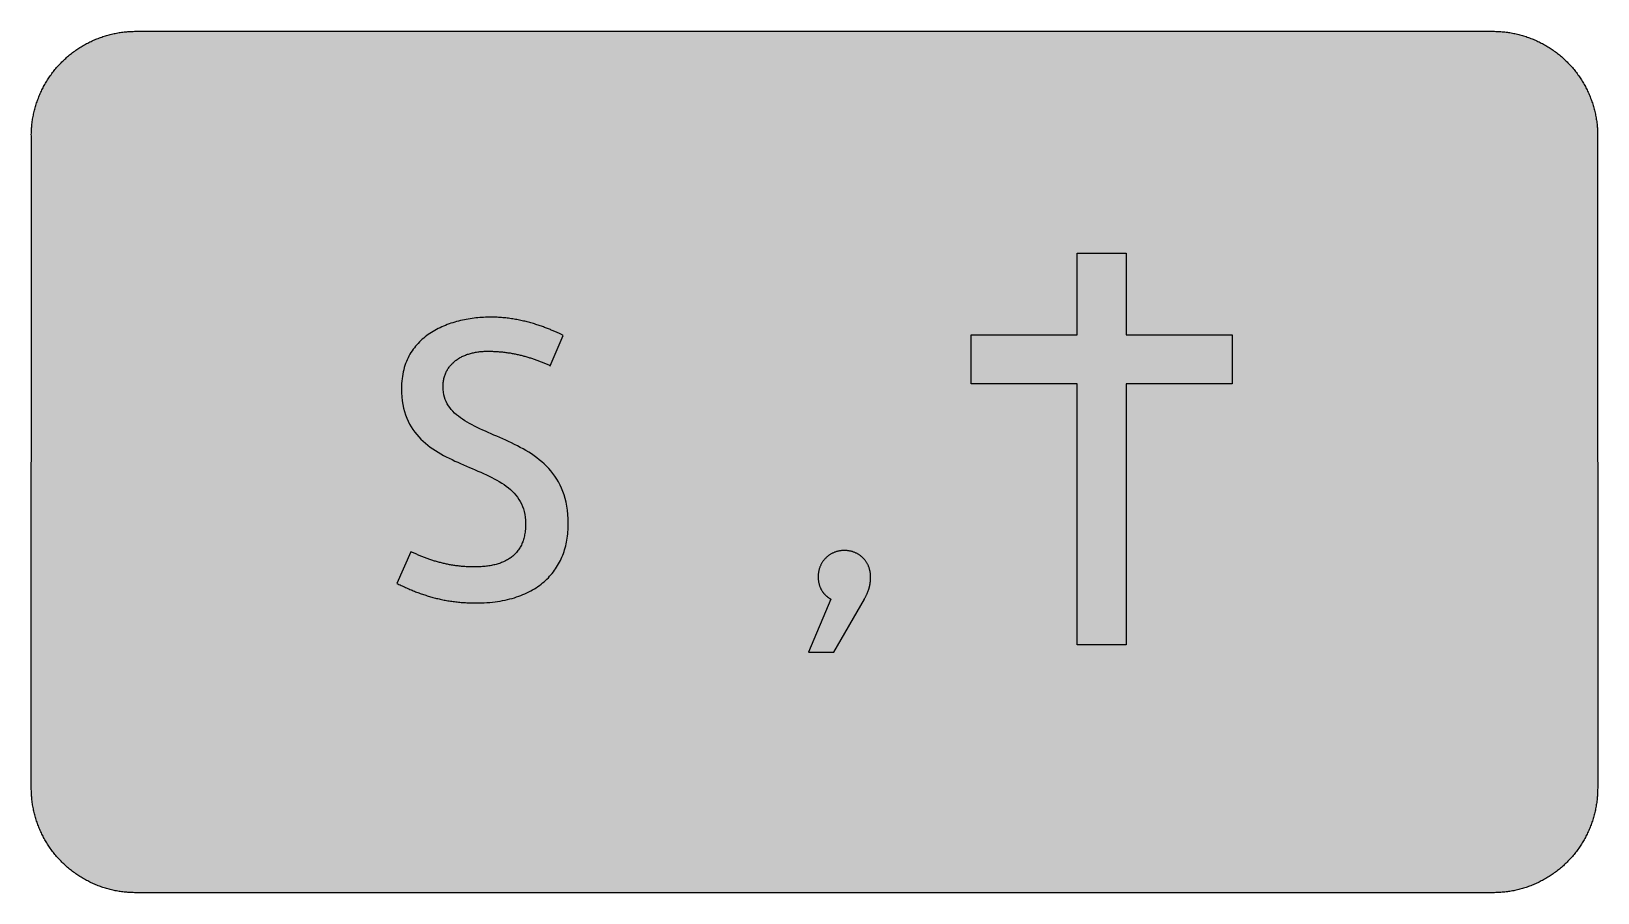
# Model space of a CAD drawing. Header units: millimetres. Extents: x 0 to 212, y 0 to 116.
import ezdxf

# ---------------------------------------------------------------- set-up
doc = ezdxf.new("R2010")
doc.units = ezdxf.units.MM

msp = doc.modelspace()

# ---------------------------------------------------------------- hatches: boundary and pattern name
for color, points in [(254, [(14.1633, 0.0536), (13.9878, 0.0533), (13.8125, 0.0559), (13.6373, 0.061), (13.462, 0.0686), (13.2893, 0.0787), (13.114, 0.0914), (12.9413, 0.1041), (12.7686, 0.1219), (12.5959, 0.1397), (12.4231, 0.16), (12.2504, 0.1829), (12.0777, 0.2057), (11.9075, 0.2337), (11.7373, 0.2616), (11.5672, 0.2921), (11.397, 0.3251), (11.2268, 0.3607), (11.0592, 0.3988), (10.8915, 0.4369), (10.7239, 0.4775), (10.5562, 0.5207), (10.3886, 0.5664), (10.2235, 0.6121), (10.0584, 0.6629), (9.8933, 0.7137), (9.7307, 0.7671), (9.5682, 0.8204), (9.4056, 0.8788), (9.2431, 0.9373), (9.083, 0.9982), (8.923, 1.0617), (8.763, 1.1252), (8.6055, 1.1938), (8.4455, 1.2624), (8.2906, 1.331), (8.1331, 1.4046), (7.9781, 1.4783), (7.8232, 1.5545), (7.6708, 1.6332), (7.5184, 1.7145), (7.366, 1.7958), (7.2161, 1.8796), (7.0663, 1.966), (6.919, 2.0523), (6.7716, 2.1438), (6.6243, 2.2352), (6.4795, 2.3266), (6.3348, 2.4232), (6.19, 2.5197), (6.0477, 2.6187), (5.908, 2.7178), (5.7683, 2.8194), (5.6286, 2.9235), (5.4915, 3.0302), (5.3543, 3.1369), (5.2197, 3.2461), (5.0851, 3.3579), (4.953, 3.4722), (4.8209, 3.5865), (4.6914, 3.7033), (4.5644, 3.8202), (4.4348, 3.9395), (4.3104, 4.0615), (4.1859, 4.1859), (4.0615, 4.3104), (3.9395, 4.4348), (3.8202, 4.5618), (3.7033, 4.6914), (3.5865, 4.8209), (3.4722, 4.953), (3.3579, 5.0851), (3.2487, 5.2197), (3.1369, 5.3543), (3.0302, 5.4915), (2.9235, 5.6286), (2.8194, 5.7683), (2.7178, 5.908), (2.6187, 6.0477), (2.5197, 6.19), (2.4232, 6.3348), (2.3266, 6.477), (2.2352, 6.6243), (2.1438, 6.7691), (2.0523, 6.919), (1.966, 7.0663), (1.8796, 7.2161), (1.7958, 7.366), (1.7145, 7.5184), (1.6332, 7.6708), (1.5545, 7.8232), (1.4783, 7.9781), (1.4046, 8.1331), (1.331, 8.2906), (1.2598, 8.4455), (1.1913, 8.603), (1.1252, 8.763), (1.0592, 8.923), (0.9982, 9.083), (0.9373, 9.2431), (0.8763, 9.4056), (0.8204, 9.5682), (0.7645, 9.7307), (0.7112, 9.8933), (0.6604, 10.0584), (0.6121, 10.2235), (0.5639, 10.3911), (0.5207, 10.5562), (0.4775, 10.7239), (0.4343, 10.8915), (0.3962, 11.0592), (0.3607, 11.2268), (0.3251, 11.397), (0.2921, 11.5672), (0.2616, 11.7373), (0.2311, 11.9075), (0.2057, 12.0802), (0.1803, 12.2504), (0.1575, 12.4231), (0.1372, 12.5959), (0.1194, 12.7686), (0.1041, 12.9413), (0.0889, 13.1166), (0.0787, 13.2893), (0.0686, 13.4645), (0.061, 13.6373), (0.0559, 13.8125), (0.0508, 13.9878), (0.0508, 14.163), (0.0522, 102.3592), (0.0508, 102.5322), (0.0559, 102.7074), (0.061, 102.8827), (0.0686, 103.058), (0.0787, 103.2307), (0.0889, 103.4059), (0.1041, 103.5787), (0.1194, 103.7514), (0.1372, 103.9241), (0.1575, 104.0968), (0.1803, 104.2695), (0.2057, 104.4423), (0.2311, 104.6124), (0.2616, 104.7826), (0.2921, 104.9528), (0.3251, 105.123), (0.3607, 105.2932), (0.3962, 105.4608), (0.4343, 105.6284), (0.4775, 105.7961), (0.5207, 105.9637), (0.5639, 106.1314), (0.6121, 106.2965), (0.6604, 106.4616), (0.7112, 106.6267), (0.7645, 106.7892), (0.8204, 106.9518), (0.8763, 107.1143), (0.9373, 107.2769), (0.9982, 107.4369), (1.0592, 107.5969), (1.1252, 107.757), (1.1913, 107.9144), (1.2598, 108.0745), (1.331, 108.2294), (1.4046, 108.3869), (1.4783, 108.5418), (1.5545, 108.6968), (1.6332, 108.8492), (1.7145, 109.0016), (1.7958, 109.154), (1.8796, 109.3038), (1.966, 109.4537), (2.0523, 109.601), (2.1438, 109.7483), (2.2352, 109.8956), (2.3266, 110.0404), (2.4232, 110.1852), (2.5197, 110.33), (2.6187, 110.4722), (2.7178, 110.6119), (2.8194, 110.7516), (2.9235, 110.8913), (3.0302, 111.0285), (3.1369, 111.1656), (3.2487, 111.3003), (3.3579, 111.4349), (3.4722, 111.567), (3.5865, 111.699), (3.7033, 111.8286), (3.8202, 111.9556), (3.9395, 112.0851), (4.0615, 112.2096), (4.1859, 112.334), (4.3104, 112.4585), (4.4348, 112.5804), (4.5644, 112.6998), (4.6914, 112.8166), (4.8209, 112.9335), (4.953, 113.0478), (5.0851, 113.1621), (5.2197, 113.2713), (5.3543, 113.3831), (5.4915, 113.4897), (5.6286, 113.5964), (5.7683, 113.7006), (5.908, 113.8022), (6.0477, 113.9012), (6.19, 114.0003), (6.3348, 114.0968), (6.4795, 114.1933), (6.6243, 114.2848), (6.7716, 114.3762), (6.919, 114.4676), (7.0663, 114.554), (7.2161, 114.6404), (7.366, 114.7242), (7.5184, 114.8055), (7.6708, 114.8867), (7.8232, 114.9655), (7.9781, 115.0417), (8.1331, 115.1153), (8.2906, 115.189), (8.4455, 115.2601), (8.6055, 115.3287), (8.763, 115.3947), (8.923, 115.4608), (9.083, 115.5217), (9.2431, 115.5827), (9.4056, 115.6437), (9.5682, 115.6995), (9.7307, 115.7554), (9.8933, 115.8088), (10.0584, 115.8596), (10.2235, 115.9078), (10.3886, 115.9561), (10.5562, 115.9993), (10.7239, 116.0424), (10.8915, 116.0856), (11.0592, 116.1237), (11.2268, 116.1593), (11.397, 116.1948), (11.5672, 116.2279), (11.7373, 116.2583), (11.9075, 116.2888), (12.0777, 116.3142), (12.2504, 116.3396), (12.4231, 116.3625), (12.5959, 116.3828), (12.7686, 116.4006), (12.9413, 116.4158), (13.114, 116.4311), (13.2893, 116.4412), (13.462, 116.4514), (13.6373, 116.459), (13.8125, 116.4641), (13.9878, 116.4692), (14.163, 116.4692), (197.6078, 116.4703), (197.7822, 116.4692), (197.9574, 116.4641), (198.1327, 116.459), (198.3054, 116.4514), (198.4807, 116.4412), (198.6534, 116.4311), (198.8287, 116.4158), (199.0014, 116.4006), (199.1741, 116.3828), (199.3468, 116.3625), (199.5195, 116.3396), (199.6897, 116.3142), (199.8624, 116.2888), (200.0326, 116.2583), (200.2028, 116.2279), (200.373, 116.1948), (200.5432, 116.1593), (200.7108, 116.1237), (200.8784, 116.0856), (201.0461, 116.0424), (201.2137, 115.9993), (201.3788, 115.9561), (201.5465, 115.9078), (201.7116, 115.8596), (201.8767, 115.8088), (202.0392, 115.7554), (202.2018, 115.6995), (202.3643, 115.6437), (202.5269, 115.5827), (202.6869, 115.5217), (202.8469, 115.4608), (203.007, 115.3947), (203.167, 115.3287), (203.3245, 115.2601), (203.4794, 115.189), (203.6369, 115.1153), (203.7918, 115.0417), (203.9468, 114.9655), (204.0992, 114.8867), (204.2516, 114.8055), (204.404, 114.7242), (204.5538, 114.6404), (204.7037, 114.554), (204.8535, 114.4676), (205.0009, 114.3762), (205.1456, 114.2848), (205.293, 114.1933), (205.4352, 114.0968), (205.58, 114.0003), (205.7222, 113.9012), (205.8619, 113.8022), (206.0016, 113.7006), (206.1413, 113.5964), (206.2785, 113.4897), (206.4156, 113.3831), (206.5503, 113.2713), (206.6849, 113.1621), (206.817, 113.0478), (206.949, 112.9335), (207.0786, 112.8166), (207.2081, 112.6998), (207.3351, 112.5804), (207.4596, 112.4585), (207.584, 112.334), (207.7085, 112.2096), (207.8304, 112.0851), (207.9498, 111.9556), (208.0666, 111.8286), (208.1835, 111.699), (208.2978, 111.567), (208.4121, 111.4349), (208.5238, 111.3003), (208.6331, 111.1656), (208.7397, 111.0285), (208.8464, 110.8913), (208.9506, 110.7516), (209.0522, 110.6119), (209.1512, 110.4722), (209.2503, 110.33), (209.3468, 110.1852), (209.4433, 110.0404), (209.5348, 109.8956), (209.6262, 109.7483), (209.7176, 109.601), (209.804, 109.4537), (209.8904, 109.3038), (209.9742, 109.154), (210.0555, 109.0016), (210.1367, 108.8492), (210.2155, 108.6968), (210.2917, 108.5418), (210.3653, 108.3869), (210.439, 108.2294), (210.5076, 108.0745), (210.5762, 107.9144), (210.6447, 107.757), (210.7082, 107.5969), (210.7717, 107.4369), (210.8327, 107.2769), (210.8911, 107.1143), (210.9495, 106.9518), (211.0029, 106.7892), (211.0562, 106.6267), (211.107, 106.4616), (211.1578, 106.2965), (211.2035, 106.1314), (211.2493, 105.9637), (211.2924, 105.7961), (211.3331, 105.6284), (211.3712, 105.4608), (211.4093, 105.2932), (211.4448, 105.123), (211.4779, 104.9528), (211.5083, 104.7826), (211.5363, 104.6124), (211.5642, 104.4423), (211.5871, 104.2695), (211.6099, 104.0968), (211.6303, 103.9241), (211.648, 103.7514), (211.6658, 103.5787), (211.6785, 103.4059), (211.6912, 103.2307), (211.7014, 103.058), (211.709, 102.8827), (211.7141, 102.7074), (211.7166, 102.5322), (211.7166, 102.3569), (211.7189, 14.1647), (211.7166, 13.9878), (211.7141, 13.8125), (211.709, 13.6373), (211.7014, 13.4645), (211.6912, 13.2893), (211.6785, 13.1166), (211.6658, 12.9413), (211.648, 12.7686), (211.6303, 12.5959), (211.6099, 12.4231), (211.5871, 12.2504), (211.5642, 12.0802), (211.5363, 11.9075), (211.5083, 11.7373), (211.4779, 11.5672), (211.4448, 11.397), (211.4093, 11.2268), (211.3712, 11.0592), (211.3331, 10.8915), (211.2924, 10.7239), (211.2493, 10.5562), (211.2035, 10.3911), (211.1578, 10.2235), (211.107, 10.0584), (211.0562, 9.8933), (211.0029, 9.7307), (210.9495, 9.5682), (210.8911, 9.4056), (210.8327, 9.2431), (210.7717, 9.083), (210.7082, 8.923), (210.6447, 8.763), (210.5762, 8.603), (210.5076, 8.4455), (210.439, 8.2906), (210.3653, 8.1331), (210.2917, 7.9781), (210.2155, 7.8232), (210.1367, 7.6708), (210.0555, 7.5184), (209.9742, 7.366), (209.8904, 7.2161), (209.804, 7.0663), (209.7176, 6.919), (209.6262, 6.7691), (209.5348, 6.6243), (209.4433, 6.477), (209.3468, 6.3348), (209.2503, 6.19), (209.1512, 6.0477), (209.0522, 5.908), (208.9506, 5.7683), (208.8464, 5.6286), (208.7397, 5.4915), (208.6331, 5.3543), (208.5238, 5.2197), (208.4121, 5.0851), (208.2978, 4.953), (208.1835, 4.8209), (208.0666, 4.6914), (207.9498, 4.5618), (207.8304, 4.4348), (207.7085, 4.3104), (207.584, 4.1859), (207.4596, 4.0615), (207.3351, 3.9395), (207.2081, 3.8202), (207.0786, 3.7033), (206.949, 3.5865), (206.817, 3.4722), (206.6849, 3.3579), (206.5503, 3.2461), (206.4156, 3.1369), (206.2785, 3.0302), (206.1413, 2.9235), (206.0016, 2.8194), (205.8619, 2.7178), (205.7222, 2.6187), (205.58, 2.5197), (205.4352, 2.4232), (205.293, 2.3266), (205.1456, 2.2352), (205.0009, 2.1438), (204.8535, 2.0523), (204.7037, 1.966), (204.5538, 1.8796), (204.404, 1.7958), (204.2516, 1.7145), (204.0992, 1.6332), (203.9468, 1.5545), (203.7918, 1.4783), (203.6369, 1.4046), (203.4794, 1.331), (203.3245, 1.2624), (203.167, 1.1938), (203.007, 1.1252), (202.8469, 1.0617), (202.6869, 0.9982), (202.5269, 0.9373), (202.3643, 0.8788), (202.2018, 0.8204), (202.0392, 0.7671), (201.8767, 0.7137), (201.7116, 0.6629), (201.5465, 0.6121), (201.3788, 0.5664), (201.2137, 0.5207), (201.0461, 0.4775), (200.8784, 0.4369), (200.7108, 0.3988), (200.5432, 0.3607), (200.373, 0.3251), (200.2028, 0.2921), (200.0326, 0.2616), (199.8624, 0.2337), (199.6897, 0.2057), (199.5195, 0.1829), (199.3468, 0.16), (199.1741, 0.1397), (199.0014, 0.1219), (198.8287, 0.1041), (198.6534, 0.0914), (198.4807, 0.0787), (198.3054, 0.0686), (198.1327, 0.061), (197.9574, 0.0559), (197.7822, 0.0533), (197.6069, 0.0533)]), (59, [(141.3838, 33.5675), (141.3838, 68.8453), (127.0522, 68.8453), (127.0522, 75.4599), (141.3838, 75.4599), (141.3838, 86.4842), (147.9984, 86.4842), (147.9984, 75.4599), (162.33, 75.4599), (162.33, 68.8453), (147.9984, 68.8453), (147.9984, 33.5675)]), (59, [(59.92, 44.0789), (59.756, 44.0792), (59.5935, 44.0792), (59.4335, 44.0842), (59.2734, 44.0893), (59.1134, 44.0944), (58.9559, 44.102), (58.7985, 44.1096), (58.6435, 44.1198), (58.4886, 44.1325), (58.3336, 44.1452), (58.1812, 44.1579), (58.0288, 44.1731), (57.879, 44.1884), (57.7291, 44.2062), (57.5793, 44.2239), (57.4319, 44.2443), (57.2846, 44.2646), (57.1398, 44.2874), (56.9951, 44.3078), (56.8503, 44.3332), (56.708, 44.3586), (56.5658, 44.384), (56.4261, 44.4094), (56.2839, 44.4373), (56.1442, 44.4678), (56.007, 44.4957), (55.8698, 44.5262), (55.7327, 44.5592), (55.5981, 44.5922), (55.4609, 44.6253), (55.3288, 44.6583), (55.1942, 44.6938), (55.0621, 44.7294), (54.93, 44.765), (54.8005, 44.8031), (54.671, 44.8412), (54.5414, 44.8793), (54.4144, 44.9199), (54.2874, 44.9605), (54.1604, 45.0012), (54.0334, 45.0418), (53.909, 45.085), (53.7845, 45.1282), (53.6626, 45.1714), (53.5381, 45.2145), (53.4162, 45.2603), (53.2968, 45.306), (53.1749, 45.3517), (53.0555, 45.3974), (52.9387, 45.4431), (52.8193, 45.4914), (52.7025, 45.5397), (52.5856, 45.5879), (52.4688, 45.6362), (52.3545, 45.6844), (52.2402, 45.7352), (52.1259, 45.7835), (52.0116, 45.8343), (51.8998, 45.8851), (51.7881, 45.9359), (51.6763, 45.9867), (51.5645, 46.0375), (51.4553, 46.0908), (51.3461, 46.1416), (49.4411, 41.8578), (49.5859, 41.7855), (49.7332, 41.7144), (49.8805, 41.6433), (50.0278, 41.5747), (50.1752, 41.5036), (50.3225, 41.4376), (50.4698, 41.369), (50.6171, 41.3029), (50.767, 41.2369), (50.9143, 41.1709), (51.0642, 41.1048), (51.214, 41.0413), (51.3639, 40.9804), (51.5137, 40.9169), (51.6661, 40.8559), (51.816, 40.7949), (51.9684, 40.7365), (52.1208, 40.6781), (52.2732, 40.6197), (52.4281, 40.5638), (52.5805, 40.5054), (52.7355, 40.452), (52.8904, 40.3987), (53.0479, 40.3454), (53.2054, 40.292), (53.3603, 40.2412), (53.5203, 40.193), (53.6778, 40.1422), (53.8378, 40.0939), (53.9979, 40.0482), (54.1604, 40.0025), (54.323, 39.9567), (54.4855, 39.9136), (54.6481, 39.8729), (54.8132, 39.8297), (54.9783, 39.7916), (55.1459, 39.751), (55.3136, 39.7154), (55.4812, 39.6773), (55.6514, 39.6418), (55.8216, 39.6088), (55.9918, 39.5757), (56.1645, 39.5453), (56.3397, 39.5148), (56.515, 39.4868), (56.6903, 39.4589), (56.8681, 39.4335), (57.0459, 39.4081), (57.2262, 39.3852), (57.4065, 39.3624), (57.5869, 39.3421), (57.7723, 39.3243), (57.9552, 39.3065), (58.1406, 39.2887), (58.3286, 39.2735), (58.5165, 39.2608), (58.707, 39.2506), (58.8975, 39.2405), (59.0906, 39.2303), (59.2861, 39.2227), (59.4817, 39.2176), (59.6773, 39.2151), (59.878, 39.2125), (60.0761, 39.21), (60.4723, 39.2151), (60.8635, 39.2227), (61.2445, 39.2405), (61.6229, 39.2633), (61.9912, 39.2938), (62.3545, 39.3294), (62.7126, 39.37), (63.0631, 39.4183), (63.406, 39.4716), (63.7438, 39.5326), (64.074, 39.5986), (64.3992, 39.6723), (64.7167, 39.7485), (65.0265, 39.8323), (65.3313, 39.9237), (65.6311, 40.0177), (65.9232, 40.1193), (66.2076, 40.226), (66.487, 40.3377), (66.7614, 40.4546), (67.0281, 40.5765), (67.2871, 40.706), (67.5411, 40.8381), (67.7901, 40.9778), (68.0314, 41.1201), (68.265, 41.2674), (68.4936, 41.4223), (68.7172, 41.5798), (68.9331, 41.7424), (69.1413, 41.91), (69.3445, 42.0827), (69.5427, 42.2605), (69.7332, 42.4409), (69.9186, 42.6263), (70.0964, 42.8168), (70.2691, 43.0124), (70.4342, 43.2105), (70.5942, 43.4137), (70.7492, 43.622), (70.8965, 43.8328), (71.0387, 44.0487), (71.1733, 44.2671), (71.3029, 44.4906), (71.4248, 44.7167), (71.5416, 44.9478), (71.6534, 45.1815), (71.7575, 45.4203), (71.8566, 45.6616), (71.9506, 45.908), (72.0369, 46.1543), (72.1157, 46.4058), (72.1919, 46.6623), (72.2605, 46.9189), (72.3214, 47.1805), (72.3798, 47.4447), (72.4281, 47.7139), (72.4738, 47.9831), (72.5119, 48.2575), (72.5449, 48.5318), (72.5703, 48.8112), (72.5932, 49.0931), (72.6059, 49.3776), (72.6161, 49.6646), (72.6186, 49.9516), (72.6059, 50.5714), (72.5703, 51.1658), (72.5094, 51.7373), (72.4281, 52.2859), (72.324, 52.8142), (72.1995, 53.3222), (72.0547, 53.8074), (71.8922, 54.2747), (71.7093, 54.7218), (71.5086, 55.151), (71.2902, 55.5625), (71.0565, 55.9587), (70.8076, 56.3372), (70.5434, 56.6979), (70.264, 57.0459), (69.9719, 57.3761), (69.6697, 57.6936), (69.3547, 57.9984), (69.027, 58.2905), (68.6918, 58.5699), (68.3463, 58.8391), (67.9907, 59.0956), (67.63, 59.3446), (67.2617, 59.5808), (66.8858, 59.8094), (66.5048, 60.0304), (66.1213, 60.2412), (65.7301, 60.4469), (65.339, 60.645), (64.9453, 60.8381), (64.549, 61.026), (64.1528, 61.2089), (63.7565, 61.3893), (63.3603, 61.5645), (62.9641, 61.7372), (62.5729, 61.91), (62.1843, 62.0776), (61.7982, 62.2478), (61.4172, 62.4154), (61.0438, 62.5856), (60.6755, 62.7558), (60.3123, 62.9285), (59.9592, 63.1012), (59.6138, 63.279), (59.276, 63.4594), (58.9509, 63.6448), (58.6359, 63.8353), (58.3311, 64.0309), (58.039, 64.2315), (57.7621, 64.4398), (57.498, 64.6557), (57.2491, 64.8792), (57.0154, 65.1129), (56.7969, 65.3542), (56.5963, 65.6057), (56.4134, 65.8673), (56.2483, 66.1416), (56.1035, 66.4261), (55.9791, 66.7233), (55.8749, 67.0331), (55.7936, 67.3583), (55.7352, 67.6961), (55.6971, 68.0491), (55.6844, 68.42), (55.687, 68.5698), (55.6946, 68.7172), (55.7022, 68.8619), (55.7174, 69.0042), (55.7352, 69.1464), (55.7555, 69.2836), (55.7809, 69.4207), (55.8089, 69.5528), (55.8419, 69.6849), (55.8775, 69.8119), (55.9181, 69.9389), (55.9613, 70.0634), (56.007, 70.1827), (56.0578, 70.3021), (56.1111, 70.419), (56.167, 70.5333), (56.2254, 70.645), (56.2889, 70.7542), (56.355, 70.8609), (56.4236, 70.9651), (56.4947, 71.0692), (56.5709, 71.1683), (56.6471, 71.2648), (56.7284, 71.3613), (56.8122, 71.4527), (56.8985, 71.5442), (56.9874, 71.6331), (57.0789, 71.7169), (57.1729, 71.8007), (57.2694, 71.882), (57.3684, 71.9607), (57.47, 72.0369), (57.5742, 72.1106), (57.6809, 72.1817), (57.7901, 72.2528), (57.9018, 72.3189), (58.0136, 72.3824), (58.1304, 72.4459), (58.2473, 72.5043), (58.3667, 72.5627), (58.4886, 72.6161), (58.6105, 72.6694), (58.7375, 72.7202), (58.8645, 72.7685), (58.994, 72.8142), (59.1236, 72.8574), (59.2557, 72.898), (59.3903, 72.9361), (59.5249, 72.9717), (59.6621, 73.0047), (59.8018, 73.0377), (59.9415, 73.0656), (60.0837, 73.0936), (60.2259, 73.119), (60.3707, 73.1393), (60.5155, 73.1596), (60.6628, 73.1774), (60.8101, 73.1926), (60.9575, 73.2053), (61.1073, 73.2155), (61.2597, 73.2231), (61.4121, 73.2307), (61.5645, 73.2333), (61.7169, 73.2333), (61.8769, 73.2333), (62.037, 73.2307), (62.1944, 73.2282), (62.3545, 73.2231), (62.5094, 73.218), (62.6643, 73.2104), (62.8193, 73.2028), (62.9717, 73.1926), (63.1241, 73.1825), (63.2765, 73.1723), (63.4263, 73.1596), (63.5762, 73.1444), (63.7235, 73.1291), (63.8708, 73.1139), (64.0182, 73.0961), (64.1629, 73.0783), (64.3077, 73.058), (64.4525, 73.0377), (64.5947, 73.0148), (64.737, 72.9945), (64.8767, 72.9691), (65.0164, 72.9463), (65.1561, 72.9209), (65.2932, 72.8955), (65.4304, 72.8675), (65.5676, 72.8396), (65.7022, 72.8091), (65.8368, 72.7812), (65.9714, 72.7507), (66.1035, 72.7177), (66.2356, 72.6846), (66.3677, 72.6516), (66.4972, 72.6186), (66.6267, 72.5856), (66.7563, 72.55), (66.8833, 72.5119), (67.0128, 72.4764), (67.1373, 72.4383), (67.2643, 72.4002), (67.3887, 72.3621), (67.5132, 72.3214), (67.6377, 72.2833), (67.7596, 72.2427), (67.8815, 72.1995), (68.0034, 72.1589), (68.1228, 72.1157), (68.2422, 72.0725), (68.3616, 72.0293), (68.4809, 71.9861), (68.5978, 71.9404), (68.7172, 71.8972), (68.8315, 71.8515), (68.9483, 71.8058), (69.0651, 71.7601), (69.1794, 71.7118), (69.2937, 71.6661), (69.4055, 71.6178), (69.5198, 71.5696), (69.6316, 71.5213), (69.7433, 71.4731), (69.8525, 71.4248), (69.9643, 71.3765), (70.0735, 71.3257), (70.1827, 71.2775), (71.9307, 75.3523), (71.8515, 75.3923), (71.7702, 75.4329), (71.6839, 75.4761), (71.5975, 75.5193), (71.5061, 75.5625), (71.4121, 75.6082), (71.3156, 75.6539), (71.2165, 75.7022), (71.1124, 75.7479), (71.0082, 75.7961), (70.899, 75.8469), (70.7898, 75.8952), (70.6755, 75.946), (70.5587, 75.9943), (70.4418, 76.0451), (70.3199, 76.0984), (70.1954, 76.1492), (70.0684, 76.2), (69.9389, 76.2508), (69.8068, 76.3041), (69.6747, 76.3549), (69.5376, 76.4083), (69.4004, 76.4591), (69.2582, 76.5099), (69.1159, 76.5607), (68.9712, 76.614), (68.8213, 76.6648), (68.674, 76.7156), (68.5216, 76.7639), (68.3666, 76.8147), (68.2117, 76.8629), (68.0542, 76.9137), (67.8942, 76.9595), (67.7316, 77.0077), (67.5691, 77.0534), (67.404, 77.0992), (67.2363, 77.1449), (67.0687, 77.1906), (66.8985, 77.2338), (66.7258, 77.2744), (66.5505, 77.3151), (66.3753, 77.3557), (66.2, 77.3938), (66.0197, 77.4319), (65.8419, 77.4675), (65.659, 77.503), (65.4761, 77.536), (65.2932, 77.5691), (65.1078, 77.5995), (64.9199, 77.6275), (64.7319, 77.6554), (64.5439, 77.6808), (64.3534, 77.7062), (64.1604, 77.7265), (63.9699, 77.7469), (63.7743, 77.7672), (63.5813, 77.7824), (63.3857, 77.7977), (63.1876, 77.8104), (62.992, 77.8205), (62.7939, 77.8281), (62.5932, 77.8332), (62.3951, 77.8383), (62.1944, 77.8383), (61.943, 77.8358), (61.689, 77.8307), (61.4324, 77.8231), (61.1759, 77.8104), (60.9194, 77.7951), (60.6603, 77.7773), (60.3987, 77.7519), (60.137, 77.7265), (59.878, 77.6961), (59.6138, 77.6605), (59.3522, 77.6224), (59.0906, 77.5792), (58.8289, 77.5335), (58.5673, 77.4827), (58.3057, 77.4268), (58.0441, 77.3684), (57.785, 77.3049), (57.5259, 77.2363), (57.2694, 77.1627), (57.0154, 77.0865), (56.7614, 77.0052), (56.5074, 76.9188), (56.2585, 76.8274), (56.0095, 76.7309), (55.7657, 76.6293), (55.5219, 76.5226), (55.2831, 76.4134), (55.0443, 76.2965), (54.8107, 76.1771), (54.5795, 76.0501), (54.3535, 75.9181), (54.1299, 75.7809), (53.9115, 75.6387), (53.6956, 75.4913), (53.4848, 75.3389), (53.2765, 75.1789), (53.0758, 75.0138), (52.8777, 74.8436), (52.6872, 74.6684), (52.4993, 74.488), (52.3189, 74.3001), (52.1437, 74.107), (51.9735, 73.9064), (51.8084, 73.7006), (51.6509, 73.4898), (51.501, 73.2714), (51.3563, 73.0453), (51.2166, 72.8142), (51.087, 72.578), (50.9626, 72.3341), (50.8457, 72.0852), (50.7365, 71.8287), (50.6349, 71.5645), (50.5409, 71.2927), (50.4546, 71.0159), (50.3758, 70.7339), (50.3072, 70.4418), (50.2463, 70.1446), (50.1955, 69.8398), (50.1523, 69.5274), (50.1193, 69.2074), (50.0939, 68.8823), (50.0812, 68.5495), (50.0761, 68.2066), (50.0863, 67.63), (50.1244, 67.0738), (50.1828, 66.5404), (50.2641, 66.0298), (50.3657, 65.5396), (50.4901, 65.0723), (50.6324, 64.6227), (50.7949, 64.1909), (50.9778, 63.7794), (51.1759, 63.3857), (51.3918, 63.0098), (51.623, 62.6491), (51.8693, 62.3037), (52.131, 61.976), (52.4078, 61.661), (52.6974, 61.3588), (52.9971, 61.0718), (53.3095, 60.7949), (53.6321, 60.5333), (53.9648, 60.2793), (54.3077, 60.038), (54.6583, 59.8043), (55.0164, 59.5808), (55.3822, 59.3674), (55.7555, 59.1591), (56.1315, 58.9585), (56.5125, 58.7654), (56.8985, 58.5775), (57.2872, 58.3946), (57.6783, 58.2168), (58.0695, 58.0415), (58.4632, 57.8688), (58.8569, 57.7012), (59.248, 57.5335), (59.6392, 57.3659), (60.0278, 57.1983), (60.4114, 57.0332), (60.7949, 56.8655), (61.1708, 56.6953), (61.5417, 56.5226), (61.9074, 56.3499), (62.2656, 56.1696), (62.6161, 55.9867), (62.959, 55.7987), (63.2917, 55.6057), (63.6168, 55.4076), (63.9293, 55.1993), (64.229, 54.9859), (64.5185, 54.7624), (64.7929, 54.5287), (65.0545, 54.2874), (65.3009, 54.036), (65.5345, 53.7718), (65.7504, 53.4975), (65.9486, 53.2105), (66.1289, 52.9082), (66.2915, 52.5958), (66.4362, 52.2656), (66.5582, 51.9227), (66.6623, 51.562), (66.7436, 51.1861), (66.802, 50.7924), (66.8376, 50.3809), (66.8503, 49.9516), (66.8477, 49.7484), (66.8426, 49.5503), (66.8299, 49.3547), (66.8172, 49.1617), (66.7969, 48.9763), (66.7741, 48.7934), (66.7487, 48.6131), (66.7182, 48.4403), (66.6826, 48.2676), (66.6445, 48.1025), (66.6013, 47.9374), (66.5556, 47.7799), (66.5048, 47.625), (66.4515, 47.4726), (66.3931, 47.3253), (66.3321, 47.1805), (66.2686, 47.0408), (66.2, 46.9062), (66.1289, 46.7716), (66.0527, 46.6446), (65.974, 46.5176), (65.8927, 46.3956), (65.8063, 46.2788), (65.7174, 46.1645), (65.626, 46.0527), (65.5295, 45.9435), (65.4304, 45.8394), (65.3288, 45.7403), (65.2247, 45.6413), (65.118, 45.5473), (65.0062, 45.4558), (64.8919, 45.3669), (64.7751, 45.2831), (64.6557, 45.2018), (64.5338, 45.1231), (64.4068, 45.0494), (64.2798, 44.9758), (64.1477, 44.9072), (64.0156, 44.8412), (63.8785, 44.7777), (63.7388, 44.7192), (63.5991, 44.6608), (63.4543, 44.6075), (63.307, 44.5567), (63.1596, 44.5059), (63.0072, 44.4602), (62.8548, 44.417), (62.6974, 44.3789), (62.5399, 44.3408), (62.3799, 44.3052), (62.2173, 44.2722), (62.0522, 44.2443), (61.8846, 44.2163), (61.7144, 44.1909), (61.5442, 44.1706), (61.3715, 44.1503), (61.1962, 44.1325), (61.0184, 44.1173), (60.8406, 44.1046), (60.6603, 44.0944), (60.4774, 44.0868), (60.292, 44.0817), (60.1066, 44.0792), (59.9186, 44.0766)]), (59, [(106.3805, 42.756), (106.3803, 42.6669), (106.3828, 42.578), (106.3879, 42.4942), (106.393, 42.4104), (106.4006, 42.3266), (106.4108, 42.2478), (106.4209, 42.1665), (106.4336, 42.0903), (106.4463, 42.0116), (106.4616, 41.9379), (106.4768, 41.8643), (106.4946, 41.7932), (106.5124, 41.722), (106.5327, 41.6509), (106.5555, 41.5849), (106.5759, 41.5163), (106.6013, 41.4528), (106.6241, 41.3893), (106.6495, 41.3258), (106.6749, 41.2648), (106.7029, 41.2039), (106.7308, 41.1455), (106.7587, 41.0896), (106.7892, 41.0337), (106.8197, 40.9804), (106.8502, 40.927), (106.8832, 40.8737), (106.9137, 40.8229), (106.9467, 40.7746), (106.9797, 40.7264), (107.0127, 40.6781), (107.0483, 40.6324), (107.0813, 40.5867), (107.1169, 40.5435), (107.1499, 40.5028), (107.1855, 40.4597), (107.221, 40.4216), (107.2566, 40.3809), (107.2921, 40.3454), (107.3277, 40.3073), (107.3633, 40.2717), (107.3988, 40.2387), (107.4344, 40.2057), (107.4699, 40.1726), (107.503, 40.1422), (107.5385, 40.1117), (107.5741, 40.0837), (107.6071, 40.0558), (107.6401, 40.0279), (107.6731, 40.0025), (107.7062, 39.9771), (107.7392, 39.9542), (107.7722, 39.9313), (107.8027, 39.9085), (107.8332, 39.8882), (107.8636, 39.8678), (107.8916, 39.8475), (107.9221, 39.8297), (107.9475, 39.812), (107.9754, 39.7967), (108.0008, 39.7815), (108.0262, 39.7662), (108.0491, 39.7535), (108.0719, 39.7408), (105.0576, 32.5434), (108.4972, 32.5434), (112.6243, 39.7411), (112.6592, 39.8043), (112.6947, 39.8678), (112.7303, 39.9313), (112.7633, 39.9923), (112.7963, 40.0558), (112.8268, 40.1168), (112.8573, 40.1777), (112.8878, 40.2387), (112.9157, 40.2971), (112.9436, 40.3581), (112.969, 40.4165), (112.997, 40.4749), (113.0198, 40.5333), (113.0452, 40.5892), (113.0681, 40.6451), (113.091, 40.701), (113.1113, 40.7568), (113.1316, 40.8127), (113.1519, 40.8661), (113.1697, 40.9219), (113.19, 40.9753), (113.2078, 41.0261), (113.223, 41.0794), (113.2383, 41.1302), (113.2561, 41.181), (113.2688, 41.2318), (113.284, 41.2826), (113.2967, 41.3334), (113.3094, 41.3817), (113.3221, 41.4299), (113.3323, 41.4782), (113.3424, 41.5265), (113.3551, 41.5722), (113.3627, 41.6179), (113.3729, 41.6636), (113.3805, 41.7093), (113.3881, 41.7551), (113.3958, 41.7982), (113.4034, 41.8414), (113.411, 41.8846), (113.4161, 41.9278), (113.4237, 41.9684), (113.4288, 42.0116), (113.4339, 42.0522), (113.4364, 42.0929), (113.4415, 42.131), (113.444, 42.1716), (113.4491, 42.2097), (113.4516, 42.2478), (113.4542, 42.2859), (113.4567, 42.3215), (113.4593, 42.3596), (113.4618, 42.3951), (113.4618, 42.4307), (113.4643, 42.4663), (113.4643, 42.4993), (113.4669, 42.5323), (113.4669, 42.5679), (113.4669, 42.5983), (113.4694, 42.6314), (113.4694, 42.6644), (113.4694, 42.6949), (113.4694, 42.7253), (113.4694, 42.7558), (113.4669, 42.8498), (113.4643, 42.9412), (113.4593, 43.0352), (113.4516, 43.1267), (113.4415, 43.2181), (113.4288, 43.307), (113.4161, 43.3959), (113.3983, 43.4848), (113.3805, 43.5712), (113.3602, 43.6601), (113.3373, 43.7439), (113.3145, 43.8302), (113.2891, 43.9141), (113.2611, 43.9953), (113.2307, 44.0766), (113.1976, 44.1579), (113.1646, 44.2366), (113.1291, 44.3154), (113.091, 44.3916), (113.0529, 44.4678), (113.0122, 44.544), (112.969, 44.6176), (112.9233, 44.6888), (112.8776, 44.7599), (112.8293, 44.831), (112.7811, 44.8996), (112.7303, 44.9656), (112.6769, 45.0317), (112.6236, 45.0977), (112.5677, 45.1612), (112.5093, 45.2222), (112.4509, 45.2831), (112.3899, 45.3415), (112.329, 45.3974), (112.2655, 45.4533), (112.202, 45.5092), (112.1359, 45.56), (112.0673, 45.6108), (111.9988, 45.6616), (111.9302, 45.7098), (111.8591, 45.7556), (111.7854, 45.7987), (111.7117, 45.8419), (111.6381, 45.8826), (111.5619, 45.9232), (111.4857, 45.9588), (111.4069, 45.9969), (111.3257, 46.0299), (111.2469, 46.0604), (111.1656, 46.0908), (111.0818, 46.1188), (110.998, 46.1467), (110.9142, 46.1696), (110.8278, 46.1924), (110.7415, 46.2128), (110.6551, 46.2305), (110.5662, 46.2458), (110.4773, 46.261), (110.3859, 46.2737), (110.297, 46.2839), (110.2055, 46.2915), (110.1115, 46.2966), (110.0201, 46.2991), (109.9261, 46.3017), (109.8321, 46.2991), (109.7382, 46.2966), (109.6442, 46.2915), (109.5527, 46.2839), (109.4638, 46.2737), (109.3724, 46.261), (109.2835, 46.2458), (109.1946, 46.2305), (109.1082, 46.2128), (109.0219, 46.1924), (108.9355, 46.1696), (108.8517, 46.1467), (108.7679, 46.1188), (108.6841, 46.0908), (108.6028, 46.0604), (108.5215, 46.0299), (108.4428, 45.9969), (108.364, 45.9588), (108.2878, 45.9232), (108.2116, 45.8826), (108.1354, 45.8419), (108.0618, 45.7987), (107.9906, 45.7556), (107.9195, 45.7098), (107.8484, 45.6616), (107.7798, 45.6108), (107.7138, 45.56), (107.6477, 45.5092), (107.5817, 45.4533), (107.5207, 45.3974), (107.4572, 45.3415), (107.3963, 45.2831), (107.3379, 45.2222), (107.282, 45.1612), (107.2261, 45.0977), (107.1702, 45.0317), (107.1194, 44.9656), (107.0686, 44.8996), (107.0178, 44.831), (106.9696, 44.7599), (106.9238, 44.6888), (106.8807, 44.6176), (106.8375, 44.544), (106.7968, 44.4678), (106.7562, 44.3916), (106.7206, 44.3154), (106.6851, 44.2366), (106.6495, 44.1579), (106.619, 44.0766), (106.5886, 43.9953), (106.5606, 43.9141), (106.5352, 43.8302), (106.5098, 43.7439), (106.487, 43.6601), (106.4666, 43.5712), (106.4489, 43.4848), (106.4336, 43.3959), (106.4184, 43.307), (106.4057, 43.2181), (106.3981, 43.1267), (106.3904, 43.0352), (106.3828, 42.9412), (106.3803, 42.8498), (106.3803, 42.7558)])]:
    msp.add_hatch(color=color).paths.add_polyline_path(points)
h = msp.add_hatch(color=59)
h.paths.add_polyline_path([(14.1633, 3.5814), (13.8887, 3.5839), (13.6169, 3.5941), (13.3477, 3.6119), (13.081, 3.6347), (12.8143, 3.6652), (12.5501, 3.7008), (12.2885, 3.7465), (12.0294, 3.7948), (11.7729, 3.8506), (11.5164, 3.9141), (11.2649, 3.9827), (11.016, 4.0564), (10.7671, 4.1351), (10.5232, 4.2215), (10.2819, 4.3129), (10.0432, 4.412), (9.8069, 4.5161), (9.5733, 4.6228), (9.3447, 4.7371), (9.1186, 4.8565), (8.8951, 4.9809), (8.6741, 5.113), (8.4582, 5.2476), (8.2448, 5.3873), (8.0366, 5.5321), (7.8308, 5.682), (7.6276, 5.8369), (7.4295, 5.9969), (7.2365, 6.1595), (7.046, 6.3297), (6.8605, 6.5024), (6.6777, 6.6802), (6.5024, 6.8605), (6.3271, 7.046), (6.1595, 7.2365), (5.9969, 7.432), (5.8369, 7.6302), (5.682, 7.8308), (5.5321, 8.0366), (5.3873, 8.2448), (5.2451, 8.4582), (5.1105, 8.6741), (4.9809, 8.8951), (4.8565, 9.1186), (4.7371, 9.3447), (4.6228, 9.5758), (4.5136, 9.8069), (4.4094, 10.0432), (4.3129, 10.2819), (4.2215, 10.5232), (4.1351, 10.7696), (4.0538, 11.016), (3.9802, 11.2649), (3.9116, 11.5189), (3.8506, 11.7729), (3.7948, 12.0294), (3.744, 12.2911), (3.7008, 12.5527), (3.6627, 12.8143), (3.6322, 13.081), (3.6093, 13.3502), (3.5916, 13.6195), (3.5814, 13.8913), (3.5789, 14.163), (3.58, 102.3592), (3.5814, 102.6312), (3.5916, 102.903), (3.6093, 103.1723), (3.6322, 103.439), (3.6627, 103.7057), (3.7008, 103.9698), (3.744, 104.2314), (3.7948, 104.4905), (3.8506, 104.7471), (3.9116, 105.0036), (3.9802, 105.2551), (4.0538, 105.504), (4.1351, 105.7529), (4.2215, 105.9967), (4.3129, 106.238), (4.4094, 106.4768), (4.5136, 106.713), (4.6228, 106.9467), (4.7371, 107.1753), (4.8565, 107.4014), (4.9809, 107.6249), (5.1105, 107.8459), (5.2451, 108.0618), (5.3873, 108.2751), (5.5321, 108.4834), (5.682, 108.6891), (5.8369, 108.8923), (5.9969, 109.0905), (6.1595, 109.2835), (6.3271, 109.474), (6.5024, 109.6594), (6.6777, 109.8423), (6.8605, 110.0176), (7.046, 110.1928), (7.2365, 110.3605), (7.4295, 110.523), (7.6276, 110.683), (7.8308, 110.838), (8.0366, 110.9878), (8.2448, 111.1326), (8.4582, 111.2749), (8.6741, 111.4095), (8.8951, 111.539), (9.1186, 111.6635), (9.3447, 111.7829), (9.5733, 111.8972), (9.8069, 112.0064), (10.0432, 112.1105), (10.2819, 112.207), (10.5232, 112.2985), (10.7671, 112.3848), (11.016, 112.4661), (11.2649, 112.5398), (11.5164, 112.6084), (11.7729, 112.6693), (12.0294, 112.7252), (12.2885, 112.776), (12.5501, 112.8192), (12.8143, 112.8573), (13.081, 112.8878), (13.3477, 112.9106), (13.6169, 112.9284), (13.8887, 112.9386), (14.163, 112.9411), (197.6078, 112.9425), (197.8787, 112.9386), (198.1505, 112.9284), (198.4197, 112.9106), (198.689, 112.8878), (198.9557, 112.8573), (199.2173, 112.8192), (199.4789, 112.776), (199.7405, 112.7252), (199.9971, 112.6693), (200.2511, 112.6084), (200.5051, 112.5398), (200.754, 112.4661), (201.0004, 112.3848), (201.2467, 112.2985), (201.488, 112.207), (201.7268, 112.1105), (201.963, 112.0064), (202.1942, 111.8972), (202.4253, 111.7829), (202.6514, 111.6635), (202.8749, 111.539), (203.0959, 111.4095), (203.3118, 111.2749), (203.5251, 111.1326), (203.7334, 110.9878), (203.9391, 110.838), (204.1398, 110.683), (204.3379, 110.523), (204.5335, 110.3605), (204.724, 110.1928), (204.9094, 110.0176), (205.0898, 109.8423), (205.2676, 109.6594), (205.4403, 109.474), (205.6105, 109.2835), (205.773, 109.0905), (205.933, 108.8923), (206.088, 108.6891), (206.2378, 108.4834), (206.3826, 108.2751), (206.5223, 108.0618), (206.6569, 107.8459), (206.789, 107.6249), (206.9135, 107.4014), (207.0329, 107.1753), (207.1472, 106.9467), (207.2538, 106.713), (207.358, 106.4768), (207.457, 106.238), (207.5485, 105.9967), (207.6348, 105.7529), (207.7136, 105.504), (207.7872, 105.2551), (207.8558, 105.0036), (207.9193, 104.7471), (207.9752, 104.4905), (208.0235, 104.2314), (208.0692, 103.9698), (208.1047, 103.7057), (208.1352, 103.439), (208.1581, 103.1723), (208.1759, 102.903), (208.186, 102.6312), (208.1911, 102.3569), (208.1911, 14.1647), (208.186, 13.8913), (208.1759, 13.6195), (208.1581, 13.3502), (208.1352, 13.081), (208.1047, 12.8143), (208.0692, 12.5527), (208.0235, 12.2911), (207.9752, 12.0294), (207.9193, 11.7729), (207.8558, 11.5189), (207.7872, 11.2649), (207.7136, 11.016), (207.6348, 10.7696), (207.5485, 10.5232), (207.457, 10.2819), (207.358, 10.0432), (207.2538, 9.8069), (207.1472, 9.5758), (207.0329, 9.3447), (206.9135, 9.1186), (206.789, 8.8951), (206.6569, 8.6741), (206.5223, 8.4582), (206.3826, 8.2448), (206.2378, 8.0366), (206.088, 7.8308), (205.933, 7.6302), (205.773, 7.432), (205.6105, 7.2365), (205.4403, 7.046), (205.2676, 6.8605), (205.0898, 6.6802), (204.9094, 6.5024), (204.724, 6.3297), (204.5335, 6.1595), (204.3379, 5.9969), (204.1398, 5.8369), (203.9391, 5.682), (203.7334, 5.5321), (203.5251, 5.3873), (203.3118, 5.2476), (203.0959, 5.113), (202.8749, 4.9809), (202.6514, 4.8565), (202.4253, 4.7371), (202.1942, 4.6228), (201.963, 4.5161), (201.7268, 4.412), (201.488, 4.3129), (201.2467, 4.2215), (201.0004, 4.1351), (200.754, 4.0564), (200.5051, 3.9827), (200.2511, 3.9141), (199.9971, 3.8506), (199.7405, 3.7948), (199.4789, 3.7465), (199.2173, 3.7008), (198.9557, 3.6652), (198.689, 3.6347), (198.4197, 3.6119), (198.1505, 3.5941), (197.8787, 3.5839), (197.6069, 3.5789)])
h.paths.add_polyline_path([(14.1633, 8.8731), (14.0259, 8.8748), (13.8887, 8.8798), (13.7541, 8.8875), (13.622, 8.9002), (13.4874, 8.9154), (13.3553, 8.9332), (13.2258, 8.9535), (13.0962, 8.9789), (12.9667, 9.0068), (12.8397, 9.0373), (12.7127, 9.0729), (12.5882, 9.1084), (12.4663, 9.1491), (12.3419, 9.1923), (12.2225, 9.238), (12.1031, 9.2888), (11.9837, 9.3396), (11.8694, 9.3929), (11.7526, 9.4513), (11.6408, 9.5098), (11.5291, 9.5733), (11.4198, 9.6368), (11.3106, 9.7053), (11.2039, 9.7765), (11.0998, 9.8476), (10.9957, 9.9238), (10.8966, 10), (10.7975, 10.0787), (10.6985, 10.1625), (10.6045, 10.2464), (10.5105, 10.3327), (10.4216, 10.4216), (10.3327, 10.5131), (10.2464, 10.6045), (10.16, 10.701), (10.0787, 10.7975), (10, 10.8966), (9.9212, 10.9982), (9.8476, 11.0998), (9.7739, 11.2039), (9.7053, 11.3106), (9.6368, 11.4198), (9.5707, 11.5291), (9.5098, 11.6408), (9.4488, 11.7551), (9.3929, 11.8694), (9.337, 11.9863), (9.2862, 12.1031), (9.238, 12.2225), (9.1923, 12.3444), (9.1491, 12.4663), (9.1084, 12.5908), (9.0703, 12.7152), (9.0373, 12.8397), (9.0068, 12.9692), (8.9789, 13.0962), (8.9535, 13.2258), (8.9306, 13.3579), (8.9129, 13.4899), (8.8976, 13.622), (8.8849, 13.7566), (8.8773, 13.8913), (8.8722, 14.0259), (8.8697, 14.163), (8.8717, 102.3592), (8.8722, 102.4941), (8.8773, 102.6312), (8.8849, 102.7659), (8.8976, 102.8979), (8.9129, 103.0326), (8.9306, 103.1646), (8.9535, 103.2942), (8.9789, 103.4237), (9.0068, 103.5533), (9.0373, 103.6803), (9.0703, 103.8073), (9.1084, 103.9317), (9.1491, 104.0536), (9.1923, 104.1781), (9.238, 104.2975), (9.2862, 104.4169), (9.337, 104.5362), (9.3929, 104.6505), (9.4488, 104.7674), (9.5098, 104.8791), (9.5707, 104.9909), (9.6368, 105.1001), (9.7053, 105.2093), (9.7739, 105.316), (9.8476, 105.4202), (9.9212, 105.5243), (10, 105.6234), (10.0787, 105.7224), (10.16, 105.8215), (10.2464, 105.9155), (10.3327, 106.0094), (10.4216, 106.0983), (10.5105, 106.1872), (10.6045, 106.2736), (10.6985, 106.36), (10.7975, 106.4412), (10.8966, 106.52), (10.9957, 106.5987), (11.0998, 106.6724), (11.2039, 106.746), (11.3106, 106.8146), (11.4198, 106.8832), (11.5291, 106.9492), (11.6408, 107.0102), (11.7526, 107.0712), (11.8694, 107.127), (11.9837, 107.1829), (12.1031, 107.2337), (12.2225, 107.282), (12.3419, 107.3277), (12.4663, 107.3709), (12.5882, 107.4115), (12.7127, 107.4496), (12.8397, 107.4826), (12.9667, 107.5131), (13.0962, 107.5411), (13.2258, 107.5665), (13.3553, 107.5893), (13.4874, 107.6071), (13.622, 107.6223), (13.7541, 107.635), (13.8887, 107.6427), (14.0259, 107.6477), (14.163, 107.6503), (197.6078, 107.6508), (197.7441, 107.6477), (197.8787, 107.6427), (198.0133, 107.635), (198.1479, 107.6223), (198.28, 107.6071), (198.4121, 107.5893), (198.5442, 107.5665), (198.6737, 107.5411), (198.8007, 107.5131), (198.9303, 107.4826), (199.0547, 107.4496), (199.1792, 107.4115), (199.3036, 107.3709), (199.4256, 107.3277), (199.5475, 107.282), (199.6669, 107.2337), (199.7837, 107.1829), (199.9005, 107.127), (200.0148, 107.0712), (200.1291, 107.0102), (200.2409, 106.9492), (200.3501, 106.8832), (200.4593, 106.8146), (200.566, 106.746), (200.6702, 106.6724), (200.7718, 106.5987), (200.8734, 106.52), (200.9724, 106.4412), (201.0689, 106.36), (201.1655, 106.2736), (201.2569, 106.1872), (201.3483, 106.0983), (201.4372, 106.0094), (201.5236, 105.9155), (201.6074, 105.8215), (201.6912, 105.7224), (201.77, 105.6234), (201.8462, 105.5243), (201.9224, 105.4202), (201.9935, 105.316), (202.0646, 105.2093), (202.1332, 105.1001), (202.1967, 104.9909), (202.2602, 104.8791), (202.3186, 104.7674), (202.377, 104.6505), (202.4304, 104.5362), (202.4812, 104.4169), (202.532, 104.2975), (202.5777, 104.1781), (202.6209, 104.0536), (202.6615, 103.9317), (202.6971, 103.8073), (202.7326, 103.6803), (202.7631, 103.5533), (202.7911, 103.4237), (202.8165, 103.2942), (202.8368, 103.1646), (202.8546, 103.0326), (202.8698, 102.8979), (202.8825, 102.7659), (202.8901, 102.6312), (202.8952, 102.4941), (202.8977, 102.3569), (202.8994, 14.1647), (202.8952, 14.0259), (202.8901, 13.8913), (202.8825, 13.7566), (202.8698, 13.622), (202.8546, 13.4899), (202.8368, 13.3579), (202.8165, 13.2258), (202.7911, 13.0962), (202.7631, 12.9692), (202.7326, 12.8397), (202.6971, 12.7152), (202.6615, 12.5908), (202.6209, 12.4663), (202.5777, 12.3444), (202.532, 12.2225), (202.4812, 12.1031), (202.4304, 11.9863), (202.377, 11.8694), (202.3186, 11.7551), (202.2602, 11.6408), (202.1967, 11.5291), (202.1332, 11.4198), (202.0646, 11.3106), (201.9935, 11.2039), (201.9224, 11.0998), (201.8462, 10.9982), (201.77, 10.8966), (201.6912, 10.7975), (201.6074, 10.701), (201.5236, 10.6045), (201.4372, 10.5131), (201.3483, 10.4216), (201.2569, 10.3327), (201.1655, 10.2464), (201.0689, 10.1625), (200.9724, 10.0787), (200.8734, 10), (200.7718, 9.9238), (200.6702, 9.8476), (200.566, 9.7765), (200.4593, 9.7053), (200.3501, 9.6368), (200.2409, 9.5733), (200.1291, 9.5098), (200.0148, 9.4513), (199.9005, 9.3929), (199.7837, 9.3396), (199.6669, 9.2888), (199.5475, 9.238), (199.4256, 9.1923), (199.3036, 9.1491), (199.1792, 9.1084), (199.0547, 9.0729), (198.9303, 9.0373), (198.8007, 9.0068), (198.6737, 8.9789), (198.5442, 8.9535), (198.4121, 8.9332), (198.28, 8.9154), (198.1479, 8.9002), (198.0133, 8.8875), (197.8787, 8.8798), (197.7441, 8.8748), (197.6069, 8.8722)], flags=16)
h = msp.add_hatch(color=59)
edge = h.paths.add_edge_path()
edge.add_line((88.7596, 39.212), (89.0727, 39.2125))
edge.add_line((89.0727, 39.2125), (89.3826, 39.2227))
edge.add_line((89.3826, 39.2227), (89.6899, 39.2354))
edge.add_line((89.6899, 39.2354), (89.9922, 39.2557))
edge.add_line((89.9922, 39.2557), (90.2945, 39.2836))
edge.add_line((90.2945, 39.2836), (90.5916, 39.3141))
edge.add_line((90.5916, 39.3141), (90.8863, 39.3522))
edge.add_line((90.8863, 39.3522), (91.1758, 39.3979))
edge.add_line((91.1758, 39.3979), (91.4629, 39.4462))
edge.add_line((91.4629, 39.4462), (91.7473, 39.5046))
edge.add_line((91.7473, 39.5046), (92.0267, 39.5656))
edge.add_line((92.0267, 39.5656), (92.3036, 39.6367))
edge.add_line((92.3036, 39.6367), (92.5754, 39.7104))
edge.add_line((92.5754, 39.7104), (92.8446, 39.7942))
edge.add_line((92.8446, 39.7942), (93.1088, 39.8831))
edge.add_line((93.1088, 39.8831), (93.3704, 39.9771))
edge.add_line((93.3704, 39.9771), (93.6269, 40.0787))
edge.add_line((93.6269, 40.0787), (93.8809, 40.1879))
edge.add_line((93.8809, 40.1879), (94.1299, 40.3022))
edge.add_line((94.1299, 40.3022), (94.3737, 40.4241))
edge.add_line((94.3737, 40.4241), (94.615, 40.5536))
edge.add_line((94.615, 40.5536), (94.8512, 40.6908))
edge.add_line((94.8512, 40.6908), (95.0824, 40.833))
edge.add_line((95.0824, 40.833), (95.311, 40.9829))
edge.add_line((95.311, 40.9829), (95.5345, 41.1404))
edge.add_line((95.5345, 41.1404), (95.7529, 41.3029))
edge.add_line((95.7529, 41.3029), (95.9663, 41.4757))
edge.add_line((95.9663, 41.4757), (96.1771, 41.6535))
edge.add_line((96.1771, 41.6535), (96.3803, 41.8414))
edge.add_line((96.3803, 41.8414), (96.581, 42.0345))
edge.add_line((96.581, 42.0345), (96.7765, 42.2351))
edge.add_line((96.7765, 42.2351), (96.967, 42.4459))
edge.add_line((96.967, 42.4459), (97.1525, 42.6618))
edge.add_line((97.1525, 42.6618), (97.3328, 42.8854))
edge.add_line((97.3328, 42.8854), (97.5081, 43.119))
edge.add_line((97.5081, 43.119), (97.6782, 43.3578))
edge.add_line((97.6782, 43.3578), (97.8433, 43.6042))
edge.add_line((97.8433, 43.6042), (98.0034, 43.8607))
edge.add_line((98.0034, 43.8607), (98.1583, 44.1249))
edge.add_line((98.1583, 44.1249), (98.3082, 44.3967))
edge.add_line((98.3082, 44.3967), (98.4504, 44.6761))
edge.add_line((98.4504, 44.6761), (98.5901, 44.9631))
edge.add_line((98.5901, 44.9631), (98.7222, 45.2603))
edge.add_line((98.7222, 45.2603), (98.8492, 45.5651))
edge.add_line((98.8492, 45.5651), (98.9711, 45.8775))
edge.add_line((98.9711, 45.8775), (99.0879, 46.2001))
edge.add_line((99.0879, 46.2001), (99.1972, 46.5303))
edge.add_line((99.1972, 46.5303), (99.3038, 46.8681))
edge.add_line((99.3038, 46.8681), (99.4004, 47.2161))
edge.add_line((99.4004, 47.2161), (99.4943, 47.5717))
edge.add_line((99.4943, 47.5717), (99.5807, 47.9349))
edge.add_line((99.5807, 47.9349), (99.662, 48.3083))
edge.add_line((99.662, 48.3083), (99.7356, 48.6918))
edge.add_line((99.7356, 48.6918), (99.8042, 49.083))
edge.add_line((99.8042, 49.083), (99.8652, 49.4817))
edge.add_line((99.8652, 49.4817), (99.9211, 49.8907))
edge.add_line((99.9211, 49.8907), (99.9719, 50.3098))
edge.add_line((99.9719, 50.3098), (100.015, 50.7365))
edge.add_line((100.015, 50.7365), (100.0506, 51.1734))
edge.add_line((100.0506, 51.1734), (100.0811, 51.6204))
edge.add_line((100.0811, 51.6204), (100.1039, 52.0751))
edge.add_line((100.1039, 52.0751), (100.1217, 52.5399))
edge.add_line((100.1217, 52.5399), (100.1319, 53.0149))
edge.add_line((100.1319, 53.0149), (100.1344, 53.4975))
edge.add_line((100.1344, 53.4975), (100.1319, 53.9826))
edge.add_line((100.1319, 53.9826), (100.1217, 54.4551))
edge.add_line((100.1217, 54.4551), (100.1039, 54.9199))
edge.add_line((100.1039, 54.9199), (100.0811, 55.3771))
edge.add_line((100.0811, 55.3771), (100.0506, 55.8216))
edge.add_line((100.0506, 55.8216), (100.015, 56.2585))
edge.add_line((100.015, 56.2585), (99.9719, 56.6852))
edge.add_line((99.9719, 56.6852), (99.9211, 57.1043))
edge.add_line((99.9211, 57.1043), (99.8652, 57.5132))
edge.add_line((99.8652, 57.5132), (99.8042, 57.9145))
edge.add_line((99.8042, 57.9145), (99.7356, 58.3057))
edge.add_line((99.7356, 58.3057), (99.662, 58.6867))
edge.add_line((99.662, 58.6867), (99.5807, 59.0601))
edge.add_line((99.5807, 59.0601), (99.4943, 59.4258))
edge.add_line((99.4943, 59.4258), (99.4004, 59.7814))
edge.add_line((99.4004, 59.7814), (99.3038, 60.1269))
edge.add_line((99.3038, 60.1269), (99.1972, 60.4672))
edge.add_line((99.1972, 60.4672), (99.0879, 60.7949))
edge.add_line((99.0879, 60.7949), (98.9711, 61.1175))
edge.add_line((98.9711, 61.1175), (98.8492, 61.4299))
edge.add_line((98.8492, 61.4299), (98.7222, 61.7347))
edge.add_line((98.7222, 61.7347), (98.5901, 62.0319))
edge.add_line((98.5901, 62.0319), (98.4504, 62.3189))
edge.add_line((98.4504, 62.3189), (98.3082, 62.5983))
edge.add_line((98.3082, 62.5983), (98.1583, 62.8701))
edge.add_line((98.1583, 62.8701), (98.0034, 63.1342))
edge.add_line((98.0034, 63.1342), (97.8433, 63.3908))
edge.add_line((97.8433, 63.3908), (97.6782, 63.6372))
edge.add_line((97.6782, 63.6372), (97.5081, 63.8785))
edge.add_line((97.5081, 63.8785), (97.3328, 64.1096))
edge.add_line((97.3328, 64.1096), (97.1525, 64.3331))
edge.add_line((97.1525, 64.3331), (96.967, 64.549))
edge.add_line((96.967, 64.549), (96.7765, 64.7598))
edge.add_line((96.7765, 64.7598), (96.581, 64.9605))
edge.add_line((96.581, 64.9605), (96.3803, 65.1535))
edge.add_line((96.3803, 65.1535), (96.1771, 65.3415))
edge.add_line((96.1771, 65.3415), (95.9663, 65.5193))
edge.add_line((95.9663, 65.5193), (95.7529, 65.692))
edge.add_line((95.7529, 65.692), (95.5345, 65.8546))
edge.add_line((95.5345, 65.8546), (95.311, 66.0121))
edge.add_line((95.311, 66.0121), (95.0824, 66.1619))
edge.add_line((95.0824, 66.1619), (94.8512, 66.3042))
edge.add_line((94.8512, 66.3042), (94.615, 66.4413))
edge.add_line((94.615, 66.4413), (94.3737, 66.5709))
edge.add_line((94.3737, 66.5709), (94.1299, 66.6928))
edge.add_line((94.1299, 66.6928), (93.8809, 66.8071))
edge.add_line((93.8809, 66.8071), (93.6269, 66.9163))
edge.add_line((93.6269, 66.9163), (93.3704, 67.0179))
edge.add_line((93.3704, 67.0179), (93.1088, 67.1119))
edge.add_line((93.1088, 67.1119), (92.8446, 67.2008))
edge.add_line((92.8446, 67.2008), (92.5754, 67.2846))
edge.add_line((92.5754, 67.2846), (92.3036, 67.3583))
edge.add_line((92.3036, 67.3583), (92.0267, 67.4294))
edge.add_line((92.0267, 67.4294), (91.7473, 67.4903))
edge.add_line((91.7473, 67.4903), (91.4629, 67.5488))
edge.add_line((91.4629, 67.5488), (91.1758, 67.597))
edge.add_line((91.1758, 67.597), (90.8863, 67.6427))
edge.add_line((90.8863, 67.6427), (90.5916, 67.6808))
edge.add_line((90.5916, 67.6808), (90.2945, 67.7113))
edge.add_line((90.2945, 67.7113), (89.9922, 67.7393))
edge.add_line((89.9922, 67.7393), (89.6899, 67.7596))
edge.add_line((89.6899, 67.7596), (89.3826, 67.7723))
edge.add_line((89.3826, 67.7723), (89.0727, 67.7824))
edge.add_line((89.0727, 67.7824), (88.7578, 67.785))
edge.add_line((88.7578, 67.785), (88.4453, 67.7824))
edge.add_line((88.4453, 67.7824), (88.1355, 67.7723))
edge.add_line((88.1355, 67.7723), (87.8281, 67.7596))
edge.add_line((87.8281, 67.7596), (87.5233, 67.7393))
edge.add_line((87.5233, 67.7393), (87.2211, 67.7113))
edge.add_line((87.2211, 67.7113), (86.9239, 67.6808))
edge.add_line((86.9239, 67.6808), (86.6318, 67.6427))
edge.add_line((86.6318, 67.6427), (86.3397, 67.597))
edge.add_line((86.3397, 67.597), (86.0527, 67.5488))
edge.add_line((86.0527, 67.5488), (85.7682, 67.4903))
edge.add_line((85.7682, 67.4903), (85.4888, 67.4294))
edge.add_line((85.4888, 67.4294), (85.2119, 67.3583))
edge.add_line((85.2119, 67.3583), (84.9401, 67.2846))
edge.add_line((84.9401, 67.2846), (84.6709, 67.2008))
edge.add_line((84.6709, 67.2008), (84.4067, 67.1119))
edge.add_line((84.4067, 67.1119), (84.1451, 67.0179))
edge.add_line((84.1451, 67.0179), (83.8886, 66.9163))
edge.add_line((83.8886, 66.9163), (83.6346, 66.8071))
edge.add_line((83.6346, 66.8071), (83.3857, 66.6928))
edge.add_line((83.3857, 66.6928), (83.1418, 66.5709))
edge.add_line((83.1418, 66.5709), (82.9005, 66.4413))
edge.add_line((82.9005, 66.4413), (82.6643, 66.3042))
edge.add_line((82.6643, 66.3042), (82.4332, 66.1619))
edge.add_line((82.4332, 66.1619), (82.2046, 66.0121))
edge.add_line((82.2046, 66.0121), (81.981, 65.8546))
edge.add_line((81.981, 65.8546), (81.7626, 65.692))
edge.add_line((81.7626, 65.692), (81.5492, 65.5193))
edge.add_line((81.5492, 65.5193), (81.341, 65.3415))
edge.add_line((81.341, 65.3415), (81.1352, 65.1535))
edge.add_line((81.1352, 65.1535), (80.9346, 64.9605))
edge.add_line((80.9346, 64.9605), (80.739, 64.7598))
edge.add_line((80.739, 64.7598), (80.5485, 64.549))
edge.add_line((80.5485, 64.549), (80.3631, 64.3331))
edge.add_line((80.3631, 64.3331), (80.1827, 64.1096))
edge.add_line((80.1827, 64.1096), (80.0075, 63.8785))
edge.add_line((80.0075, 63.8785), (79.8373, 63.6372))
edge.add_line((79.8373, 63.6372), (79.6722, 63.3908))
edge.add_line((79.6722, 63.3908), (79.5122, 63.1342))
edge.add_line((79.5122, 63.1342), (79.3572, 62.8701))
edge.add_line((79.3572, 62.8701), (79.2099, 62.5983))
edge.add_line((79.2099, 62.5983), (79.0651, 62.3189))
edge.add_line((79.0651, 62.3189), (78.9254, 62.0319))
edge.add_line((78.9254, 62.0319), (78.7933, 61.7347))
edge.add_line((78.7933, 61.7347), (78.6663, 61.4299))
edge.add_line((78.6663, 61.4299), (78.5444, 61.1175))
edge.add_line((78.5444, 61.1175), (78.4276, 60.7949))
edge.add_line((78.4276, 60.7949), (78.3184, 60.4672))
edge.add_line((78.3184, 60.4672), (78.2142, 60.1269))
edge.add_line((78.2142, 60.1269), (78.1152, 59.7814))
edge.add_line((78.1152, 59.7814), (78.0237, 59.4258))
edge.add_line((78.0237, 59.4258), (77.9348, 59.0601))
edge.add_line((77.9348, 59.0601), (77.8561, 58.6867))
edge.add_line((77.8561, 58.6867), (77.7799, 58.3057))
edge.add_line((77.7799, 58.3057), (77.7113, 57.9145))
edge.add_line((77.7113, 57.9145), (77.6503, 57.5132))
edge.add_line((77.6503, 57.5132), (77.5945, 57.1043))
edge.add_line((77.5945, 57.1043), (77.5462, 56.6852))
edge.add_line((77.5462, 56.6852), (77.503, 56.2585))
edge.add_line((77.503, 56.2585), (77.4649, 55.8216))
edge.add_line((77.4649, 55.8216), (77.4344, 55.3771))
edge.add_line((77.4344, 55.3771), (77.4116, 54.9199))
edge.add_line((77.4116, 54.9199), (77.3938, 54.4551))
edge.add_line((77.3938, 54.4551), (77.3836, 53.9826))
edge.add_line((77.3836, 53.9826), (77.3811, 53.4975))
edge.add_line((77.3811, 53.4975), (77.3836, 53.0377))
edge.add_line((77.3836, 53.0377), (77.3938, 52.5856))
edge.add_line((77.3938, 52.5856), (77.4116, 52.1437))
edge.add_line((77.4116, 52.1437), (77.4344, 51.7068))
edge.add_line((77.4344, 51.7068), (77.4649, 51.2801))
edge.add_line((77.4649, 51.2801), (77.503, 50.8584))
edge.add_line((77.503, 50.8584), (77.5462, 50.4469))
edge.add_line((77.5462, 50.4469), (77.5945, 50.0431))
edge.add_line((77.5945, 50.0431), (77.6503, 49.6468))
edge.add_line((77.6503, 49.6468), (77.7113, 49.2582))
edge.add_line((77.7113, 49.2582), (77.7799, 48.8772))
edge.add_line((77.7799, 48.8772), (77.8561, 48.5038))
edge.add_line((77.8561, 48.5038), (77.9348, 48.1406))
edge.add_line((77.9348, 48.1406), (78.0237, 47.7825))
edge.add_line((78.0237, 47.7825), (78.1152, 47.432))
edge.add_line((78.1152, 47.432), (78.2142, 47.0916))
edge.add_line((78.2142, 47.0916), (78.3184, 46.7563))
edge.add_line((78.3184, 46.7563), (78.4276, 46.4312))
edge.add_line((78.4276, 46.4312), (78.5444, 46.1112))
edge.add_line((78.5444, 46.1112), (78.6663, 45.7987))
edge.add_line((78.6663, 45.7987), (78.7933, 45.4965))
edge.add_line((78.7933, 45.4965), (78.9254, 45.1993))
edge.add_line((78.9254, 45.1993), (79.0651, 44.9097))
edge.add_line((79.0651, 44.9097), (79.2099, 44.6278))
edge.add_line((79.2099, 44.6278), (79.3572, 44.356))
edge.add_line((79.3572, 44.356), (79.5122, 44.0893))
edge.add_line((79.5122, 44.0893), (79.6722, 43.8302))
edge.add_line((79.6722, 43.8302), (79.8373, 43.5762))
edge.add_line((79.8373, 43.5762), (80.0075, 43.3324))
edge.add_line((80.0075, 43.3324), (80.1827, 43.0962))
edge.add_line((80.1827, 43.0962), (80.3631, 42.865))
edge.add_line((80.3631, 42.865), (80.5485, 42.6441))
edge.add_line((80.5485, 42.6441), (80.739, 42.4282))
edge.add_line((80.739, 42.4282), (80.9346, 42.2199))
edge.add_line((80.9346, 42.2199), (81.1352, 42.0192))
edge.add_line((81.1352, 42.0192), (81.341, 41.8262))
edge.add_line((81.341, 41.8262), (81.5492, 41.6382))
edge.add_line((81.5492, 41.6382), (81.7626, 41.4604))
edge.add_line((81.7626, 41.4604), (81.981, 41.2877))
edge.add_line((81.981, 41.2877), (82.2046, 41.1226))
edge.add_line((82.2046, 41.1226), (82.4332, 40.9651))
edge.add_line((82.4332, 40.9651), (82.6643, 40.8127))
edge.add_line((82.6643, 40.8127), (82.9005, 40.6679))
edge.add_line((82.9005, 40.6679), (83.1418, 40.5308))
edge.add_line((83.1418, 40.5308), (83.3857, 40.4012))
edge.add_line((83.3857, 40.4012), (83.6346, 40.2768))
edge.add_line((83.6346, 40.2768), (83.8886, 40.1599))
edge.add_line((83.8886, 40.1599), (84.1451, 40.0507))
edge.add_line((84.1451, 40.0507), (84.4067, 39.9491))
edge.add_line((84.4067, 39.9491), (84.6709, 39.8526))
edge.add_line((84.6709, 39.8526), (84.9401, 39.7637))
edge.add_line((84.9401, 39.7637), (85.2119, 39.6824))
edge.add_line((85.2119, 39.6824), (85.4888, 39.6062))
edge.add_line((85.4888, 39.6062), (85.7682, 39.5376))
edge.add_line((85.7682, 39.5376), (86.0527, 39.4741))
edge.add_line((86.0527, 39.4741), (86.3397, 39.4183))
edge.add_line((86.3397, 39.4183), (86.6318, 39.37))
edge.add_line((86.6318, 39.37), (86.9239, 39.3268))
edge.add_line((86.9239, 39.3268), (87.2211, 39.2913))
edge.add_line((87.2211, 39.2913), (87.5233, 39.2633))
edge.add_line((87.5233, 39.2633), (87.8281, 39.2405))
edge.add_line((87.8281, 39.2405), (88.1355, 39.2227))
edge.add_line((88.1355, 39.2227), (88.4453, 39.2151))
edge.add_line((88.4453, 39.2151), (88.7578, 39.21))
edge = h.paths.add_edge_path(flags=16)
edge.add_line((88.7596, 63.4996), (88.9508, 63.4975))
edge.add_line((88.9508, 63.4975), (89.1388, 63.4898))
edge.add_line((89.1388, 63.4898), (89.3242, 63.4797))
edge.add_line((89.3242, 63.4797), (89.5045, 63.4644))
edge.add_line((89.5045, 63.4644), (89.6823, 63.4441))
edge.add_line((89.6823, 63.4441), (89.8576, 63.4213))
edge.add_line((89.8576, 63.4213), (90.0278, 63.3933))
edge.add_line((90.0278, 63.3933), (90.1954, 63.3603))
edge.add_line((90.1954, 63.3603), (90.3605, 63.3222))
edge.add_line((90.3605, 63.3222), (90.5205, 63.2816))
edge.add_line((90.5205, 63.2816), (90.678, 63.2333))
edge.add_line((90.678, 63.2333), (90.8329, 63.1825))
edge.add_line((90.8329, 63.1825), (90.9828, 63.1266))
edge.add_line((90.9828, 63.1266), (91.1327, 63.0682))
edge.add_line((91.1327, 63.0682), (91.2749, 63.0022))
edge.add_line((91.2749, 63.0022), (91.4171, 62.9336))
edge.add_line((91.4171, 62.9336), (91.5543, 62.8574))
edge.add_line((91.5543, 62.8574), (91.6889, 62.7786))
edge.add_line((91.6889, 62.7786), (91.821, 62.6948))
edge.add_line((91.821, 62.6948), (91.9505, 62.6059))
edge.add_line((91.9505, 62.6059), (92.075, 62.5145))
edge.add_line((92.075, 62.5145), (92.1969, 62.4154))
edge.add_line((92.1969, 62.4154), (92.3138, 62.3113))
edge.add_line((92.3138, 62.3113), (92.4306, 62.2046))
edge.add_line((92.4306, 62.2046), (92.5424, 62.0903))
edge.add_line((92.5424, 62.0903), (92.6516, 61.9735))
edge.add_line((92.6516, 61.9735), (92.7583, 61.849))
edge.add_line((92.7583, 61.849), (92.8599, 61.722))
edge.add_line((92.8599, 61.722), (92.9615, 61.5874))
edge.add_line((92.9615, 61.5874), (93.058, 61.4502))
edge.add_line((93.058, 61.4502), (93.152, 61.3054))
edge.add_line((93.152, 61.3054), (93.2434, 61.1581))
edge.add_line((93.2434, 61.1581), (93.3298, 61.0032))
edge.add_line((93.3298, 61.0032), (93.4161, 60.8432))
edge.add_line((93.4161, 60.8432), (93.4974, 60.6806))
edge.add_line((93.4974, 60.6806), (93.5761, 60.5104))
edge.add_line((93.5761, 60.5104), (93.6523, 60.3352))
edge.add_line((93.6523, 60.3352), (93.7235, 60.1548))
edge.add_line((93.7235, 60.1548), (93.7946, 59.9694))
edge.add_line((93.7946, 59.9694), (93.8606, 59.7789))
edge.add_line((93.8606, 59.7789), (93.9267, 59.5808))
edge.add_line((93.9267, 59.5808), (93.9876, 59.3801))
edge.add_line((93.9876, 59.3801), (94.046, 59.1718))
edge.add_line((94.046, 59.1718), (94.0994, 58.9585))
edge.add_line((94.0994, 58.9585), (94.1527, 58.74))
edge.add_line((94.1527, 58.74), (94.2035, 58.5165))
edge.add_line((94.2035, 58.5165), (94.2492, 58.2879))
edge.add_line((94.2492, 58.2879), (94.295, 58.0517))
edge.add_line((94.295, 58.0517), (94.3356, 57.8104))
edge.add_line((94.3356, 57.8104), (94.3737, 57.564))
edge.add_line((94.3737, 57.564), (94.4093, 57.3126))
edge.add_line((94.4093, 57.3126), (94.4423, 57.0535))
edge.add_line((94.4423, 57.0535), (94.4728, 56.7893))
edge.add_line((94.4728, 56.7893), (94.5007, 56.5201))
edge.add_line((94.5007, 56.5201), (94.5261, 56.2458))
edge.add_line((94.5261, 56.2458), (94.549, 55.9638))
edge.add_line((94.549, 55.9638), (94.5667, 55.6768))
edge.add_line((94.5667, 55.6768), (94.5845, 55.3822))
edge.add_line((94.5845, 55.3822), (94.5998, 55.085))
edge.add_line((94.5998, 55.085), (94.6099, 54.7776))
edge.add_line((94.6099, 54.7776), (94.6201, 54.4678))
edge.add_line((94.6201, 54.4678), (94.6252, 54.1503))
edge.add_line((94.6252, 54.1503), (94.6302, 53.8277))
edge.add_line((94.6302, 53.8277), (94.6302, 53.4975))
edge.add_line((94.6302, 53.4975), (94.6302, 53.2003))
edge.add_line((94.6302, 53.2003), (94.6252, 52.9057))
edge.add_line((94.6252, 52.9057), (94.6201, 52.6161))
edge.add_line((94.6201, 52.6161), (94.6099, 52.3316))
edge.add_line((94.6099, 52.3316), (94.5998, 52.0497))
edge.add_line((94.5998, 52.0497), (94.5845, 51.7728))
edge.add_line((94.5845, 51.7728), (94.5667, 51.4985))
edge.add_line((94.5667, 51.4985), (94.549, 51.2293))
edge.add_line((94.549, 51.2293), (94.5261, 50.9651))
edge.add_line((94.5261, 50.9651), (94.5007, 50.706))
edge.add_line((94.5007, 50.706), (94.4728, 50.4495))
edge.add_line((94.4728, 50.4495), (94.4423, 50.198))
edge.add_line((94.4423, 50.198), (94.4093, 49.9491))
edge.add_line((94.4093, 49.9491), (94.3737, 49.7078))
edge.add_line((94.3737, 49.7078), (94.3356, 49.469))
edge.add_line((94.3356, 49.469), (94.295, 49.2328))
edge.add_line((94.295, 49.2328), (94.2492, 49.0042))
edge.add_line((94.2492, 49.0042), (94.2035, 48.7782))
edge.add_line((94.2035, 48.7782), (94.1527, 48.5572))
edge.add_line((94.1527, 48.5572), (94.0994, 48.3413))
edge.add_line((94.0994, 48.3413), (94.046, 48.1279))
edge.add_line((94.046, 48.1279), (93.9876, 47.9222))
edge.add_line((93.9876, 47.9222), (93.9267, 47.719))
edge.add_line((93.9267, 47.719), (93.8606, 47.5183))
edge.add_line((93.8606, 47.5183), (93.7946, 47.3253))
edge.add_line((93.7946, 47.3253), (93.7235, 47.1348))
edge.add_line((93.7235, 47.1348), (93.6523, 46.9519))
edge.add_line((93.6523, 46.9519), (93.5761, 46.7716))
edge.add_line((93.5761, 46.7716), (93.4974, 46.5938))
edge.add_line((93.4974, 46.5938), (93.4161, 46.4236))
edge.add_line((93.4161, 46.4236), (93.3298, 46.2585))
edge.add_line((93.3298, 46.2585), (93.2434, 46.0959))
edge.add_line((93.2434, 46.0959), (93.152, 45.9384))
edge.add_line((93.152, 45.9384), (93.058, 45.786))
edge.add_line((93.058, 45.786), (92.9615, 45.6387))
edge.add_line((92.9615, 45.6387), (92.8599, 45.4965))
edge.add_line((92.8599, 45.4965), (92.7583, 45.3568))
edge.add_line((92.7583, 45.3568), (92.6516, 45.2247))
edge.add_line((92.6516, 45.2247), (92.5424, 45.0952))
edge.add_line((92.5424, 45.0952), (92.4306, 44.9732))
edge.add_line((92.4306, 44.9732), (92.3138, 44.8539))
edge.add_line((92.3138, 44.8539), (92.1969, 44.7396))
edge.add_line((92.1969, 44.7396), (92.075, 44.6303))
edge.add_line((92.075, 44.6303), (91.9505, 44.5262))
edge.add_line((91.9505, 44.5262), (91.821, 44.4271))
edge.add_line((91.821, 44.4271), (91.6889, 44.3332))
edge.add_line((91.6889, 44.3332), (91.5543, 44.2417))
edge.add_line((91.5543, 44.2417), (91.4171, 44.1579))
edge.add_line((91.4171, 44.1579), (91.2749, 44.0792))
edge.add_line((91.2749, 44.0792), (91.1327, 44.0055))
edge.add_line((91.1327, 44.0055), (90.9828, 43.9344))
edge.add_line((90.9828, 43.9344), (90.8329, 43.8709))
edge.add_line((90.8329, 43.8709), (90.678, 43.8099))
edge.add_line((90.678, 43.8099), (90.5205, 43.7566))
edge.add_line((90.5205, 43.7566), (90.3605, 43.7083))
edge.add_line((90.3605, 43.7083), (90.1954, 43.6626))
edge.add_line((90.1954, 43.6626), (90.0278, 43.6245))
edge.add_line((90.0278, 43.6245), (89.8576, 43.5915))
edge.add_line((89.8576, 43.5915), (89.6823, 43.561))
edge.add_line((89.6823, 43.561), (89.5045, 43.5381))
edge.add_line((89.5045, 43.5381), (89.3242, 43.5204))
edge.add_line((89.3242, 43.5204), (89.1388, 43.5077))
edge.add_line((89.1388, 43.5077), (88.9508, 43.5))
edge.add_line((88.9508, 43.5), (88.7578, 43.495))
edge.add_line((88.7578, 43.495), (88.5673, 43.5))
edge.add_line((88.5673, 43.5), (88.3793, 43.5077))
edge.add_line((88.3793, 43.5077), (88.1939, 43.5204))
edge.add_line((88.1939, 43.5204), (88.011, 43.5381))
edge.add_line((88.011, 43.5381), (87.8332, 43.561))
edge.add_line((87.8332, 43.561), (87.6605, 43.5915))
edge.add_line((87.6605, 43.5915), (87.4878, 43.6245))
edge.add_line((87.4878, 43.6245), (87.3201, 43.6626))
edge.add_line((87.3201, 43.6626), (87.155, 43.7083))
edge.add_line((87.155, 43.7083), (86.995, 43.7566))
edge.add_line((86.995, 43.7566), (86.8375, 43.8099))
edge.add_line((86.8375, 43.8099), (86.6826, 43.8709))
edge.add_line((86.6826, 43.8709), (86.5327, 43.9344))
edge.add_line((86.5327, 43.9344), (86.3854, 44.0055))
edge.add_line((86.3854, 44.0055), (86.2406, 44.0792))
edge.add_line((86.2406, 44.0792), (86.0984, 44.1579))
edge.add_line((86.0984, 44.1579), (85.9612, 44.2417))
edge.add_line((85.9612, 44.2417), (85.8266, 44.3332))
edge.add_line((85.8266, 44.3332), (85.6945, 44.4271))
edge.add_line((85.6945, 44.4271), (85.565, 44.5262))
edge.add_line((85.565, 44.5262), (85.4405, 44.6303))
edge.add_line((85.4405, 44.6303), (85.3186, 44.7396))
edge.add_line((85.3186, 44.7396), (85.2018, 44.8539))
edge.add_line((85.2018, 44.8539), (85.0849, 44.9732))
edge.add_line((85.0849, 44.9732), (84.9732, 45.0952))
edge.add_line((84.9732, 45.0952), (84.8639, 45.2247))
edge.add_line((84.8639, 45.2247), (84.7573, 45.3568))
edge.add_line((84.7573, 45.3568), (84.6531, 45.4965))
edge.add_line((84.6531, 45.4965), (84.5541, 45.6387))
edge.add_line((84.5541, 45.6387), (84.4575, 45.786))
edge.add_line((84.4575, 45.786), (84.3636, 45.9384))
edge.add_line((84.3636, 45.9384), (84.2721, 46.0959))
edge.add_line((84.2721, 46.0959), (84.1858, 46.2585))
edge.add_line((84.1858, 46.2585), (84.0994, 46.4236))
edge.add_line((84.0994, 46.4236), (84.0181, 46.5938))
edge.add_line((84.0181, 46.5938), (83.9394, 46.7716))
edge.add_line((83.9394, 46.7716), (83.8632, 46.9519))
edge.add_line((83.8632, 46.9519), (83.7895, 47.1348))
edge.add_line((83.7895, 47.1348), (83.7209, 47.3253))
edge.add_line((83.7209, 47.3253), (83.6549, 47.5183))
edge.add_line((83.6549, 47.5183), (83.5889, 47.719))
edge.add_line((83.5889, 47.719), (83.5279, 47.9222))
edge.add_line((83.5279, 47.9222), (83.4695, 48.1279))
edge.add_line((83.4695, 48.1279), (83.4136, 48.3413))
edge.add_line((83.4136, 48.3413), (83.3628, 48.5572))
edge.add_line((83.3628, 48.5572), (83.312, 48.7782))
edge.add_line((83.312, 48.7782), (83.2663, 49.0042))
edge.add_line((83.2663, 49.0042), (83.2206, 49.2328))
edge.add_line((83.2206, 49.2328), (83.1799, 49.469))
edge.add_line((83.1799, 49.469), (83.1418, 49.7078))
edge.add_line((83.1418, 49.7078), (83.1037, 49.9491))
edge.add_line((83.1037, 49.9491), (83.0707, 50.198))
edge.add_line((83.0707, 50.198), (83.0402, 50.4495))
edge.add_line((83.0402, 50.4495), (83.0148, 50.706))
edge.add_line((83.0148, 50.706), (82.9894, 50.9651))
edge.add_line((82.9894, 50.9651), (82.9666, 51.2293))
edge.add_line((82.9666, 51.2293), (82.9462, 51.4985))
edge.add_line((82.9462, 51.4985), (82.931, 51.7728))
edge.add_line((82.931, 51.7728), (82.9158, 52.0497))
edge.add_line((82.9158, 52.0497), (82.9031, 52.3316))
edge.add_line((82.9031, 52.3316), (82.8954, 52.6161))
edge.add_line((82.8954, 52.6161), (82.8878, 52.9057))
edge.add_line((82.8878, 52.9057), (82.8853, 53.2003))
edge.add_line((82.8853, 53.2003), (82.8827, 53.4975))
edge.add_line((82.8827, 53.4975), (82.8853, 53.8277))
edge.add_line((82.8853, 53.8277), (82.8878, 54.1503))
edge.add_line((82.8878, 54.1503), (82.8954, 54.4678))
edge.add_line((82.8954, 54.4678), (82.9031, 54.7776))
edge.add_line((82.9031, 54.7776), (82.9158, 55.085))
edge.add_line((82.9158, 55.085), (82.931, 55.3822))
edge.add_line((82.931, 55.3822), (82.9462, 55.6768))
edge.add_line((82.9462, 55.6768), (82.9666, 55.9638))
edge.add_line((82.9666, 55.9638), (82.9894, 56.2458))
edge.add_line((82.9894, 56.2458), (83.0148, 56.5201))
edge.add_line((83.0148, 56.5201), (83.0402, 56.7893))
edge.add_line((83.0402, 56.7893), (83.0707, 57.0535))
edge.add_line((83.0707, 57.0535), (83.1037, 57.3126))
edge.add_line((83.1037, 57.3126), (83.1418, 57.564))
edge.add_line((83.1418, 57.564), (83.1799, 57.8104))
edge.add_line((83.1799, 57.8104), (83.2206, 58.0517))
edge.add_line((83.2206, 58.0517), (83.2663, 58.2879))
edge.add_line((83.2663, 58.2879), (83.312, 58.5165))
edge.add_line((83.312, 58.5165), (83.3628, 58.74))
edge.add_line((83.3628, 58.74), (83.4136, 58.9585))
edge.add_line((83.4136, 58.9585), (83.4695, 59.1718))
edge.add_line((83.4695, 59.1718), (83.5279, 59.3801))
edge.add_line((83.5279, 59.3801), (83.5889, 59.5808))
edge.add_line((83.5889, 59.5808), (83.6549, 59.7789))
edge.add_line((83.6549, 59.7789), (83.7209, 59.9694))
edge.add_line((83.7209, 59.9694), (83.7895, 60.1548))
edge.add_line((83.7895, 60.1548), (83.8632, 60.3352))
edge.add_line((83.8632, 60.3352), (83.9394, 60.5104))
edge.add_line((83.9394, 60.5104), (84.0181, 60.6806))
edge.add_line((84.0181, 60.6806), (84.0994, 60.8432))
edge.add_line((84.0994, 60.8432), (84.1858, 61.0032))
edge.add_line((84.1858, 61.0032), (84.2721, 61.1581))
edge.add_line((84.2721, 61.1581), (84.3636, 61.3054))
edge.add_line((84.3636, 61.3054), (84.4575, 61.4502))
edge.add_line((84.4575, 61.4502), (84.5541, 61.5874))
edge.add_line((84.5541, 61.5874), (84.6531, 61.722))
edge.add_line((84.6531, 61.722), (84.7573, 61.849))
edge.add_line((84.7573, 61.849), (84.8639, 61.9735))
edge.add_line((84.8639, 61.9735), (84.9732, 62.0903))
edge.add_line((84.9732, 62.0903), (85.0849, 62.2046))
edge.add_line((85.0849, 62.2046), (85.2018, 62.3113))
edge.add_line((85.2018, 62.3113), (85.3186, 62.4154))
edge.add_line((85.3186, 62.4154), (85.4405, 62.5145))
edge.add_line((85.4405, 62.5145), (85.565, 62.6059))
edge.add_line((85.565, 62.6059), (85.6945, 62.6948))
edge.add_line((85.6945, 62.6948), (85.8266, 62.7786))
edge.add_line((85.8266, 62.7786), (85.9612, 62.8574))
edge.add_line((85.9612, 62.8574), (86.0984, 62.9336))
edge.add_line((86.0984, 62.9336), (86.2406, 63.0022))
edge.add_line((86.2406, 63.0022), (86.3854, 63.0682))
edge.add_line((86.3854, 63.0682), (86.5327, 63.1266))
edge.add_line((86.5327, 63.1266), (86.6826, 63.1825))
edge.add_line((86.6826, 63.1825), (86.8375, 63.2333))
edge.add_line((86.8375, 63.2333), (86.995, 63.2816))
edge.add_line((86.995, 63.2816), (87.155, 63.3222))
edge.add_line((87.155, 63.3222), (87.3201, 63.3603))
edge.add_line((87.3201, 63.3603), (87.4878, 63.3933))
edge.add_line((87.4878, 63.3933), (87.6605, 63.4213))
edge.add_line((87.6605, 63.4213), (87.8332, 63.4441))
edge.add_line((87.8332, 63.4441), (88.011, 63.4644))
edge.add_line((88.011, 63.4644), (88.1939, 63.4797))
edge.add_line((88.1939, 63.4797), (88.3793, 63.4898))
edge.add_line((88.3793, 63.4898), (88.5673, 63.4975))
edge.add_line((88.5673, 63.4975), (88.7578, 63.4975))

# ---------------------------------------------------------------- linework, layer by layer
at = {"color": 254}
msp.add_lwpolyline([(14.1633, 0.0536), (13.9878, 0.0533), (13.8125, 0.0559), (13.6373, 0.061), (13.462, 0.0686), (13.2893, 0.0787), (13.114, 0.0914), (12.9413, 0.1041), (12.7686, 0.1219), (12.5959, 0.1397), (12.4231, 0.16), (12.2504, 0.1829), (12.0777, 0.2057), (11.9075, 0.2337), (11.7373, 0.2616), (11.5672, 0.2921), (11.397, 0.3251), (11.2268, 0.3607), (11.0592, 0.3988), (10.8915, 0.4369), (10.7239, 0.4775), (10.5562, 0.5207), (10.3886, 0.5664), (10.2235, 0.6121), (10.0584, 0.6629), (9.8933, 0.7137), (9.7307, 0.7671), (9.5682, 0.8204), (9.4056, 0.8788), (9.2431, 0.9373), (9.083, 0.9982), (8.923, 1.0617), (8.763, 1.1252), (8.6055, 1.1938), (8.4455, 1.2624), (8.2906, 1.331), (8.1331, 1.4046), (7.9781, 1.4783), (7.8232, 1.5545), (7.6708, 1.6332), (7.5184, 1.7145), (7.366, 1.7958), (7.2161, 1.8796), (7.0663, 1.966), (6.919, 2.0523), (6.7716, 2.1438), (6.6243, 2.2352), (6.4795, 2.3266), (6.3348, 2.4232), (6.19, 2.5197), (6.0477, 2.6187), (5.908, 2.7178), (5.7683, 2.8194), (5.6286, 2.9235), (5.4915, 3.0302), (5.3543, 3.1369), (5.2197, 3.2461), (5.0851, 3.3579), (4.953, 3.4722), (4.8209, 3.5865), (4.6914, 3.7033), (4.5644, 3.8202), (4.4348, 3.9395), (4.3104, 4.0615), (4.1859, 4.1859), (4.0615, 4.3104), (3.9395, 4.4348), (3.8202, 4.5618), (3.7033, 4.6914), (3.5865, 4.8209), (3.4722, 4.953), (3.3579, 5.0851), (3.2487, 5.2197), (3.1369, 5.3543), (3.0302, 5.4915), (2.9235, 5.6286), (2.8194, 5.7683), (2.7178, 5.908), (2.6187, 6.0477), (2.5197, 6.19), (2.4232, 6.3348), (2.3266, 6.477), (2.2352, 6.6243), (2.1438, 6.7691), (2.0523, 6.919), (1.966, 7.0663), (1.8796, 7.2161), (1.7958, 7.366), (1.7145, 7.5184), (1.6332, 7.6708), (1.5545, 7.8232), (1.4783, 7.9781), (1.4046, 8.1331), (1.331, 8.2906), (1.2598, 8.4455), (1.1913, 8.603), (1.1252, 8.763), (1.0592, 8.923), (0.9982, 9.083), (0.9373, 9.2431), (0.8763, 9.4056), (0.8204, 9.5682), (0.7645, 9.7307), (0.7112, 9.8933), (0.6604, 10.0584), (0.6121, 10.2235), (0.5639, 10.3911), (0.5207, 10.5562), (0.4775, 10.7239), (0.4343, 10.8915), (0.3962, 11.0592), (0.3607, 11.2268), (0.3251, 11.397), (0.2921, 11.5672), (0.2616, 11.7373), (0.2311, 11.9075), (0.2057, 12.0802), (0.1803, 12.2504), (0.1575, 12.4231), (0.1372, 12.5959), (0.1194, 12.7686), (0.1041, 12.9413), (0.0889, 13.1166), (0.0787, 13.2893), (0.0686, 13.4645), (0.061, 13.6373), (0.0559, 13.8125), (0.0508, 13.9878), (0.0508, 14.163), (0.0522, 102.3592), (0.0508, 102.5322), (0.0559, 102.7074), (0.061, 102.8827), (0.0686, 103.058), (0.0787, 103.2307), (0.0889, 103.4059), (0.1041, 103.5787), (0.1194, 103.7514), (0.1372, 103.9241), (0.1575, 104.0968), (0.1803, 104.2695), (0.2057, 104.4423), (0.2311, 104.6124), (0.2616, 104.7826), (0.2921, 104.9528), (0.3251, 105.123), (0.3607, 105.2932), (0.3962, 105.4608), (0.4343, 105.6284), (0.4775, 105.7961), (0.5207, 105.9637), (0.5639, 106.1314), (0.6121, 106.2965), (0.6604, 106.4616), (0.7112, 106.6267), (0.7645, 106.7892), (0.8204, 106.9518), (0.8763, 107.1143), (0.9373, 107.2769), (0.9982, 107.4369), (1.0592, 107.5969), (1.1252, 107.757), (1.1913, 107.9144), (1.2598, 108.0745), (1.331, 108.2294), (1.4046, 108.3869), (1.4783, 108.5418), (1.5545, 108.6968), (1.6332, 108.8492), (1.7145, 109.0016), (1.7958, 109.154), (1.8796, 109.3038), (1.966, 109.4537), (2.0523, 109.601), (2.1438, 109.7483), (2.2352, 109.8956), (2.3266, 110.0404), (2.4232, 110.1852), (2.5197, 110.33), (2.6187, 110.4722), (2.7178, 110.6119), (2.8194, 110.7516), (2.9235, 110.8913), (3.0302, 111.0285), (3.1369, 111.1656), (3.2487, 111.3003), (3.3579, 111.4349), (3.4722, 111.567), (3.5865, 111.699), (3.7033, 111.8286), (3.8202, 111.9556), (3.9395, 112.0851), (4.0615, 112.2096), (4.1859, 112.334), (4.3104, 112.4585), (4.4348, 112.5804), (4.5644, 112.6998), (4.6914, 112.8166), (4.8209, 112.9335), (4.953, 113.0478), (5.0851, 113.1621), (5.2197, 113.2713), (5.3543, 113.3831), (5.4915, 113.4897), (5.6286, 113.5964), (5.7683, 113.7006), (5.908, 113.8022), (6.0477, 113.9012), (6.19, 114.0003), (6.3348, 114.0968), (6.4795, 114.1933), (6.6243, 114.2848), (6.7716, 114.3762), (6.919, 114.4676), (7.0663, 114.554), (7.2161, 114.6404), (7.366, 114.7242), (7.5184, 114.8055), (7.6708, 114.8867), (7.8232, 114.9655), (7.9781, 115.0417), (8.1331, 115.1153), (8.2906, 115.189), (8.4455, 115.2601), (8.6055, 115.3287), (8.763, 115.3947), (8.923, 115.4608), (9.083, 115.5217), (9.2431, 115.5827), (9.4056, 115.6437), (9.5682, 115.6995), (9.7307, 115.7554), (9.8933, 115.8088), (10.0584, 115.8596), (10.2235, 115.9078), (10.3886, 115.9561), (10.5562, 115.9993), (10.7239, 116.0424), (10.8915, 116.0856), (11.0592, 116.1237), (11.2268, 116.1593), (11.397, 116.1948), (11.5672, 116.2279), (11.7373, 116.2583), (11.9075, 116.2888), (12.0777, 116.3142), (12.2504, 116.3396), (12.4231, 116.3625), (12.5959, 116.3828), (12.7686, 116.4006), (12.9413, 116.4158), (13.114, 116.4311), (13.2893, 116.4412), (13.462, 116.4514), (13.6373, 116.459), (13.8125, 116.4641), (13.9878, 116.4692), (14.163, 116.4692), (197.6078, 116.4703), (197.7822, 116.4692), (197.9574, 116.4641), (198.1327, 116.459), (198.3054, 116.4514), (198.4807, 116.4412), (198.6534, 116.4311), (198.8287, 116.4158), (199.0014, 116.4006), (199.1741, 116.3828), (199.3468, 116.3625), (199.5195, 116.3396), (199.6897, 116.3142), (199.8624, 116.2888), (200.0326, 116.2583), (200.2028, 116.2279), (200.373, 116.1948), (200.5432, 116.1593), (200.7108, 116.1237), (200.8784, 116.0856), (201.0461, 116.0424), (201.2137, 115.9993), (201.3788, 115.9561), (201.5465, 115.9078), (201.7116, 115.8596), (201.8767, 115.8088), (202.0392, 115.7554), (202.2018, 115.6995), (202.3643, 115.6437), (202.5269, 115.5827), (202.6869, 115.5217), (202.8469, 115.4608), (203.007, 115.3947), (203.167, 115.3287), (203.3245, 115.2601), (203.4794, 115.189), (203.6369, 115.1153), (203.7918, 115.0417), (203.9468, 114.9655), (204.0992, 114.8867), (204.2516, 114.8055), (204.404, 114.7242), (204.5538, 114.6404), (204.7037, 114.554), (204.8535, 114.4676), (205.0009, 114.3762), (205.1456, 114.2848), (205.293, 114.1933), (205.4352, 114.0968), (205.58, 114.0003), (205.7222, 113.9012), (205.8619, 113.8022), (206.0016, 113.7006), (206.1413, 113.5964), (206.2785, 113.4897), (206.4156, 113.3831), (206.5503, 113.2713), (206.6849, 113.1621), (206.817, 113.0478), (206.949, 112.9335), (207.0786, 112.8166), (207.2081, 112.6998), (207.3351, 112.5804), (207.4596, 112.4585), (207.584, 112.334), (207.7085, 112.2096), (207.8304, 112.0851), (207.9498, 111.9556), (208.0666, 111.8286), (208.1835, 111.699), (208.2978, 111.567), (208.4121, 111.4349), (208.5238, 111.3003), (208.6331, 111.1656), (208.7397, 111.0285), (208.8464, 110.8913), (208.9506, 110.7516), (209.0522, 110.6119), (209.1512, 110.4722), (209.2503, 110.33), (209.3468, 110.1852), (209.4433, 110.0404), (209.5348, 109.8956), (209.6262, 109.7483), (209.7176, 109.601), (209.804, 109.4537), (209.8904, 109.3038), (209.9742, 109.154), (210.0555, 109.0016), (210.1367, 108.8492), (210.2155, 108.6968), (210.2917, 108.5418), (210.3653, 108.3869), (210.439, 108.2294), (210.5076, 108.0745), (210.5762, 107.9144), (210.6447, 107.757), (210.7082, 107.5969), (210.7717, 107.4369), (210.8327, 107.2769), (210.8911, 107.1143), (210.9495, 106.9518), (211.0029, 106.7892), (211.0562, 106.6267), (211.107, 106.4616), (211.1578, 106.2965), (211.2035, 106.1314), (211.2493, 105.9637), (211.2924, 105.7961), (211.3331, 105.6284), (211.3712, 105.4608), (211.4093, 105.2932), (211.4448, 105.123), (211.4779, 104.9528), (211.5083, 104.7826), (211.5363, 104.6124), (211.5642, 104.4423), (211.5871, 104.2695), (211.6099, 104.0968), (211.6303, 103.9241), (211.648, 103.7514), (211.6658, 103.5787), (211.6785, 103.4059), (211.6912, 103.2307), (211.7014, 103.058), (211.709, 102.8827), (211.7141, 102.7074), (211.7166, 102.5322), (211.7166, 102.3569), (211.7189, 14.1647), (211.7166, 13.9878), (211.7141, 13.8125), (211.709, 13.6373), (211.7014, 13.4645), (211.6912, 13.2893), (211.6785, 13.1166), (211.6658, 12.9413), (211.648, 12.7686), (211.6303, 12.5959), (211.6099, 12.4231), (211.5871, 12.2504), (211.5642, 12.0802), (211.5363, 11.9075), (211.5083, 11.7373), (211.4779, 11.5672), (211.4448, 11.397), (211.4093, 11.2268), (211.3712, 11.0592), (211.3331, 10.8915), (211.2924, 10.7239), (211.2493, 10.5562), (211.2035, 10.3911), (211.1578, 10.2235), (211.107, 10.0584), (211.0562, 9.8933), (211.0029, 9.7307), (210.9495, 9.5682), (210.8911, 9.4056), (210.8327, 9.2431), (210.7717, 9.083), (210.7082, 8.923), (210.6447, 8.763), (210.5762, 8.603), (210.5076, 8.4455), (210.439, 8.2906), (210.3653, 8.1331), (210.2917, 7.9781), (210.2155, 7.8232), (210.1367, 7.6708), (210.0555, 7.5184), (209.9742, 7.366), (209.8904, 7.2161), (209.804, 7.0663), (209.7176, 6.919), (209.6262, 6.7691), (209.5348, 6.6243), (209.4433, 6.477), (209.3468, 6.3348), (209.2503, 6.19), (209.1512, 6.0477), (209.0522, 5.908), (208.9506, 5.7683), (208.8464, 5.6286), (208.7397, 5.4915), (208.6331, 5.3543), (208.5238, 5.2197), (208.4121, 5.0851), (208.2978, 4.953), (208.1835, 4.8209), (208.0666, 4.6914), (207.9498, 4.5618), (207.8304, 4.4348), (207.7085, 4.3104), (207.584, 4.1859), (207.4596, 4.0615), (207.3351, 3.9395), (207.2081, 3.8202), (207.0786, 3.7033), (206.949, 3.5865), (206.817, 3.4722), (206.6849, 3.3579), (206.5503, 3.2461), (206.4156, 3.1369), (206.2785, 3.0302), (206.1413, 2.9235), (206.0016, 2.8194), (205.8619, 2.7178), (205.7222, 2.6187), (205.58, 2.5197), (205.4352, 2.4232), (205.293, 2.3266), (205.1456, 2.2352), (205.0009, 2.1438), (204.8535, 2.0523), (204.7037, 1.966), (204.5538, 1.8796), (204.404, 1.7958), (204.2516, 1.7145), (204.0992, 1.6332), (203.9468, 1.5545), (203.7918, 1.4783), (203.6369, 1.4046), (203.4794, 1.331), (203.3245, 1.2624), (203.167, 1.1938), (203.007, 1.1252), (202.8469, 1.0617), (202.6869, 0.9982), (202.5269, 0.9373), (202.3643, 0.8788), (202.2018, 0.8204), (202.0392, 0.7671), (201.8767, 0.7137), (201.7116, 0.6629), (201.5465, 0.6121), (201.3788, 0.5664), (201.2137, 0.5207), (201.0461, 0.4775), (200.8784, 0.4369), (200.7108, 0.3988), (200.5432, 0.3607), (200.373, 0.3251), (200.2028, 0.2921), (200.0326, 0.2616), (199.8624, 0.2337), (199.6897, 0.2057), (199.5195, 0.1829), (199.3468, 0.16), (199.1741, 0.1397), (199.0014, 0.1219), (198.8287, 0.1041), (198.6534, 0.0914), (198.4807, 0.0787), (198.3054, 0.0686), (198.1327, 0.061), (197.9574, 0.0559), (197.7822, 0.0533), (197.6069, 0.0533), (14.1633, 0.0536)], dxfattribs=at)
at = {"color": 59}
for points in [[(141.3838, 33.5675), (141.3838, 68.8453), (127.0522, 68.8453), (127.0522, 75.4599), (141.3838, 75.4599), (141.3838, 86.4842), (147.9984, 86.4842), (147.9984, 75.4599), (162.33, 75.4599), (162.33, 68.8453), (147.9984, 68.8453), (147.9984, 33.5675), (141.3838, 33.5675)], [(59.92, 44.0789), (59.756, 44.0792), (59.5935, 44.0792), (59.4335, 44.0842), (59.2734, 44.0893), (59.1134, 44.0944), (58.9559, 44.102), (58.7985, 44.1096), (58.6435, 44.1198), (58.4886, 44.1325), (58.3336, 44.1452), (58.1812, 44.1579), (58.0288, 44.1731), (57.879, 44.1884), (57.7291, 44.2062), (57.5793, 44.2239), (57.4319, 44.2443), (57.2846, 44.2646), (57.1398, 44.2874), (56.9951, 44.3078), (56.8503, 44.3332), (56.708, 44.3586), (56.5658, 44.384), (56.4261, 44.4094), (56.2839, 44.4373), (56.1442, 44.4678), (56.007, 44.4957), (55.8698, 44.5262), (55.7327, 44.5592), (55.5981, 44.5922), (55.4609, 44.6253), (55.3288, 44.6583), (55.1942, 44.6938), (55.0621, 44.7294), (54.93, 44.765), (54.8005, 44.8031), (54.671, 44.8412), (54.5414, 44.8793), (54.4144, 44.9199), (54.2874, 44.9605), (54.1604, 45.0012), (54.0334, 45.0418), (53.909, 45.085), (53.7845, 45.1282), (53.6626, 45.1714), (53.5381, 45.2145), (53.4162, 45.2603), (53.2968, 45.306), (53.1749, 45.3517), (53.0555, 45.3974), (52.9387, 45.4431), (52.8193, 45.4914), (52.7025, 45.5397), (52.5856, 45.5879), (52.4688, 45.6362), (52.3545, 45.6844), (52.2402, 45.7352), (52.1259, 45.7835), (52.0116, 45.8343), (51.8998, 45.8851), (51.7881, 45.9359), (51.6763, 45.9867), (51.5645, 46.0375), (51.4553, 46.0908), (51.3461, 46.1416), (49.4411, 41.8578), (49.5859, 41.7855), (49.7332, 41.7144), (49.8805, 41.6433), (50.0278, 41.5747), (50.1752, 41.5036), (50.3225, 41.4376), (50.4698, 41.369), (50.6171, 41.3029), (50.767, 41.2369), (50.9143, 41.1709), (51.0642, 41.1048), (51.214, 41.0413), (51.3639, 40.9804), (51.5137, 40.9169), (51.6661, 40.8559), (51.816, 40.7949), (51.9684, 40.7365), (52.1208, 40.6781), (52.2732, 40.6197), (52.4281, 40.5638), (52.5805, 40.5054), (52.7355, 40.452), (52.8904, 40.3987), (53.0479, 40.3454), (53.2054, 40.292), (53.3603, 40.2412), (53.5203, 40.193), (53.6778, 40.1422), (53.8378, 40.0939), (53.9979, 40.0482), (54.1604, 40.0025), (54.323, 39.9567), (54.4855, 39.9136), (54.6481, 39.8729), (54.8132, 39.8297), (54.9783, 39.7916), (55.1459, 39.751), (55.3136, 39.7154), (55.4812, 39.6773), (55.6514, 39.6418), (55.8216, 39.6088), (55.9918, 39.5757), (56.1645, 39.5453), (56.3397, 39.5148), (56.515, 39.4868), (56.6903, 39.4589), (56.8681, 39.4335), (57.0459, 39.4081), (57.2262, 39.3852), (57.4065, 39.3624), (57.5869, 39.3421), (57.7723, 39.3243), (57.9552, 39.3065), (58.1406, 39.2887), (58.3286, 39.2735), (58.5165, 39.2608), (58.707, 39.2506), (58.8975, 39.2405), (59.0906, 39.2303), (59.2861, 39.2227), (59.4817, 39.2176), (59.6773, 39.2151), (59.878, 39.2125), (60.0761, 39.21), (60.4723, 39.2151), (60.8635, 39.2227), (61.2445, 39.2405), (61.6229, 39.2633), (61.9912, 39.2938), (62.3545, 39.3294), (62.7126, 39.37), (63.0631, 39.4183), (63.406, 39.4716), (63.7438, 39.5326), (64.074, 39.5986), (64.3992, 39.6723), (64.7167, 39.7485), (65.0265, 39.8323), (65.3313, 39.9237), (65.6311, 40.0177), (65.9232, 40.1193), (66.2076, 40.226), (66.487, 40.3377), (66.7614, 40.4546), (67.0281, 40.5765), (67.2871, 40.706), (67.5411, 40.8381), (67.7901, 40.9778), (68.0314, 41.1201), (68.265, 41.2674), (68.4936, 41.4223), (68.7172, 41.5798), (68.9331, 41.7424), (69.1413, 41.91), (69.3445, 42.0827), (69.5427, 42.2605), (69.7332, 42.4409), (69.9186, 42.6263), (70.0964, 42.8168), (70.2691, 43.0124), (70.4342, 43.2105), (70.5942, 43.4137), (70.7492, 43.622), (70.8965, 43.8328), (71.0387, 44.0487), (71.1733, 44.2671), (71.3029, 44.4906), (71.4248, 44.7167), (71.5416, 44.9478), (71.6534, 45.1815), (71.7575, 45.4203), (71.8566, 45.6616), (71.9506, 45.908), (72.0369, 46.1543), (72.1157, 46.4058), (72.1919, 46.6623), (72.2605, 46.9189), (72.3214, 47.1805), (72.3798, 47.4447), (72.4281, 47.7139), (72.4738, 47.9831), (72.5119, 48.2575), (72.5449, 48.5318), (72.5703, 48.8112), (72.5932, 49.0931), (72.6059, 49.3776), (72.6161, 49.6646), (72.6186, 49.9516), (72.6059, 50.5714), (72.5703, 51.1658), (72.5094, 51.7373), (72.4281, 52.2859), (72.324, 52.8142), (72.1995, 53.3222), (72.0547, 53.8074), (71.8922, 54.2747), (71.7093, 54.7218), (71.5086, 55.151), (71.2902, 55.5625), (71.0565, 55.9587), (70.8076, 56.3372), (70.5434, 56.6979), (70.264, 57.0459), (69.9719, 57.3761), (69.6697, 57.6936), (69.3547, 57.9984), (69.027, 58.2905), (68.6918, 58.5699), (68.3463, 58.8391), (67.9907, 59.0956), (67.63, 59.3446), (67.2617, 59.5808), (66.8858, 59.8094), (66.5048, 60.0304), (66.1213, 60.2412), (65.7301, 60.4469), (65.339, 60.645), (64.9453, 60.8381), (64.549, 61.026), (64.1528, 61.2089), (63.7565, 61.3893), (63.3603, 61.5645), (62.9641, 61.7372), (62.5729, 61.91), (62.1843, 62.0776), (61.7982, 62.2478), (61.4172, 62.4154), (61.0438, 62.5856), (60.6755, 62.7558), (60.3123, 62.9285), (59.9592, 63.1012), (59.6138, 63.279), (59.276, 63.4594), (58.9509, 63.6448), (58.6359, 63.8353), (58.3311, 64.0309), (58.039, 64.2315), (57.7621, 64.4398), (57.498, 64.6557), (57.2491, 64.8792), (57.0154, 65.1129), (56.7969, 65.3542), (56.5963, 65.6057), (56.4134, 65.8673), (56.2483, 66.1416), (56.1035, 66.4261), (55.9791, 66.7233), (55.8749, 67.0331), (55.7936, 67.3583), (55.7352, 67.6961), (55.6971, 68.0491), (55.6844, 68.42), (55.687, 68.5698), (55.6946, 68.7172), (55.7022, 68.8619), (55.7174, 69.0042), (55.7352, 69.1464), (55.7555, 69.2836), (55.7809, 69.4207), (55.8089, 69.5528), (55.8419, 69.6849), (55.8775, 69.8119), (55.9181, 69.9389), (55.9613, 70.0634), (56.007, 70.1827), (56.0578, 70.3021), (56.1111, 70.419), (56.167, 70.5333), (56.2254, 70.645), (56.2889, 70.7542), (56.355, 70.8609), (56.4236, 70.9651), (56.4947, 71.0692), (56.5709, 71.1683), (56.6471, 71.2648), (56.7284, 71.3613), (56.8122, 71.4527), (56.8985, 71.5442), (56.9874, 71.6331), (57.0789, 71.7169), (57.1729, 71.8007), (57.2694, 71.882), (57.3684, 71.9607), (57.47, 72.0369), (57.5742, 72.1106), (57.6809, 72.1817), (57.7901, 72.2528), (57.9018, 72.3189), (58.0136, 72.3824), (58.1304, 72.4459), (58.2473, 72.5043), (58.3667, 72.5627), (58.4886, 72.6161), (58.6105, 72.6694), (58.7375, 72.7202), (58.8645, 72.7685), (58.994, 72.8142), (59.1236, 72.8574), (59.2557, 72.898), (59.3903, 72.9361), (59.5249, 72.9717), (59.6621, 73.0047), (59.8018, 73.0377), (59.9415, 73.0656), (60.0837, 73.0936), (60.2259, 73.119), (60.3707, 73.1393), (60.5155, 73.1596), (60.6628, 73.1774), (60.8101, 73.1926), (60.9575, 73.2053), (61.1073, 73.2155), (61.2597, 73.2231), (61.4121, 73.2307), (61.5645, 73.2333), (61.7169, 73.2333), (61.8769, 73.2333), (62.037, 73.2307), (62.1944, 73.2282), (62.3545, 73.2231), (62.5094, 73.218), (62.6643, 73.2104), (62.8193, 73.2028), (62.9717, 73.1926), (63.1241, 73.1825), (63.2765, 73.1723), (63.4263, 73.1596), (63.5762, 73.1444), (63.7235, 73.1291), (63.8708, 73.1139), (64.0182, 73.0961), (64.1629, 73.0783), (64.3077, 73.058), (64.4525, 73.0377), (64.5947, 73.0148), (64.737, 72.9945), (64.8767, 72.9691), (65.0164, 72.9463), (65.1561, 72.9209), (65.2932, 72.8955), (65.4304, 72.8675), (65.5676, 72.8396), (65.7022, 72.8091), (65.8368, 72.7812), (65.9714, 72.7507), (66.1035, 72.7177), (66.2356, 72.6846), (66.3677, 72.6516), (66.4972, 72.6186), (66.6267, 72.5856), (66.7563, 72.55), (66.8833, 72.5119), (67.0128, 72.4764), (67.1373, 72.4383), (67.2643, 72.4002), (67.3887, 72.3621), (67.5132, 72.3214), (67.6377, 72.2833), (67.7596, 72.2427), (67.8815, 72.1995), (68.0034, 72.1589), (68.1228, 72.1157), (68.2422, 72.0725), (68.3616, 72.0293), (68.4809, 71.9861), (68.5978, 71.9404), (68.7172, 71.8972), (68.8315, 71.8515), (68.9483, 71.8058), (69.0651, 71.7601), (69.1794, 71.7118), (69.2937, 71.6661), (69.4055, 71.6178), (69.5198, 71.5696), (69.6316, 71.5213), (69.7433, 71.4731), (69.8525, 71.4248), (69.9643, 71.3765), (70.0735, 71.3257), (70.1827, 71.2775), (71.9307, 75.3523), (71.8515, 75.3923), (71.7702, 75.4329), (71.6839, 75.4761), (71.5975, 75.5193), (71.5061, 75.5625), (71.4121, 75.6082), (71.3156, 75.6539), (71.2165, 75.7022), (71.1124, 75.7479), (71.0082, 75.7961), (70.899, 75.8469), (70.7898, 75.8952), (70.6755, 75.946), (70.5587, 75.9943), (70.4418, 76.0451), (70.3199, 76.0984), (70.1954, 76.1492), (70.0684, 76.2), (69.9389, 76.2508), (69.8068, 76.3041), (69.6747, 76.3549), (69.5376, 76.4083), (69.4004, 76.4591), (69.2582, 76.5099), (69.1159, 76.5607), (68.9712, 76.614), (68.8213, 76.6648), (68.674, 76.7156), (68.5216, 76.7639), (68.3666, 76.8147), (68.2117, 76.8629), (68.0542, 76.9137), (67.8942, 76.9595), (67.7316, 77.0077), (67.5691, 77.0534), (67.404, 77.0992), (67.2363, 77.1449), (67.0687, 77.1906), (66.8985, 77.2338), (66.7258, 77.2744), (66.5505, 77.3151), (66.3753, 77.3557), (66.2, 77.3938), (66.0197, 77.4319), (65.8419, 77.4675), (65.659, 77.503), (65.4761, 77.536), (65.2932, 77.5691), (65.1078, 77.5995), (64.9199, 77.6275), (64.7319, 77.6554), (64.5439, 77.6808), (64.3534, 77.7062), (64.1604, 77.7265), (63.9699, 77.7469), (63.7743, 77.7672), (63.5813, 77.7824), (63.3857, 77.7977), (63.1876, 77.8104), (62.992, 77.8205), (62.7939, 77.8281), (62.5932, 77.8332), (62.3951, 77.8383), (62.1944, 77.8383), (61.943, 77.8358), (61.689, 77.8307), (61.4324, 77.8231), (61.1759, 77.8104), (60.9194, 77.7951), (60.6603, 77.7773), (60.3987, 77.7519), (60.137, 77.7265), (59.878, 77.6961), (59.6138, 77.6605), (59.3522, 77.6224), (59.0906, 77.5792), (58.8289, 77.5335), (58.5673, 77.4827), (58.3057, 77.4268), (58.0441, 77.3684), (57.785, 77.3049), (57.5259, 77.2363), (57.2694, 77.1627), (57.0154, 77.0865), (56.7614, 77.0052), (56.5074, 76.9188), (56.2585, 76.8274), (56.0095, 76.7309), (55.7657, 76.6293), (55.5219, 76.5226), (55.2831, 76.4134), (55.0443, 76.2965), (54.8107, 76.1771), (54.5795, 76.0501), (54.3535, 75.9181), (54.1299, 75.7809), (53.9115, 75.6387), (53.6956, 75.4913), (53.4848, 75.3389), (53.2765, 75.1789), (53.0758, 75.0138), (52.8777, 74.8436), (52.6872, 74.6684), (52.4993, 74.488), (52.3189, 74.3001), (52.1437, 74.107), (51.9735, 73.9064), (51.8084, 73.7006), (51.6509, 73.4898), (51.501, 73.2714), (51.3563, 73.0453), (51.2166, 72.8142), (51.087, 72.578), (50.9626, 72.3341), (50.8457, 72.0852), (50.7365, 71.8287), (50.6349, 71.5645), (50.5409, 71.2927), (50.4546, 71.0159), (50.3758, 70.7339), (50.3072, 70.4418), (50.2463, 70.1446), (50.1955, 69.8398), (50.1523, 69.5274), (50.1193, 69.2074), (50.0939, 68.8823), (50.0812, 68.5495), (50.0761, 68.2066), (50.0863, 67.63), (50.1244, 67.0738), (50.1828, 66.5404), (50.2641, 66.0298), (50.3657, 65.5396), (50.4901, 65.0723), (50.6324, 64.6227), (50.7949, 64.1909), (50.9778, 63.7794), (51.1759, 63.3857), (51.3918, 63.0098), (51.623, 62.6491), (51.8693, 62.3037), (52.131, 61.976), (52.4078, 61.661), (52.6974, 61.3588), (52.9971, 61.0718), (53.3095, 60.7949), (53.6321, 60.5333), (53.9648, 60.2793), (54.3077, 60.038), (54.6583, 59.8043), (55.0164, 59.5808), (55.3822, 59.3674), (55.7555, 59.1591), (56.1315, 58.9585), (56.5125, 58.7654), (56.8985, 58.5775), (57.2872, 58.3946), (57.6783, 58.2168), (58.0695, 58.0415), (58.4632, 57.8688), (58.8569, 57.7012), (59.248, 57.5335), (59.6392, 57.3659), (60.0278, 57.1983), (60.4114, 57.0332), (60.7949, 56.8655), (61.1708, 56.6953), (61.5417, 56.5226), (61.9074, 56.3499), (62.2656, 56.1696), (62.6161, 55.9867), (62.959, 55.7987), (63.2917, 55.6057), (63.6168, 55.4076), (63.9293, 55.1993), (64.229, 54.9859), (64.5185, 54.7624), (64.7929, 54.5287), (65.0545, 54.2874), (65.3009, 54.036), (65.5345, 53.7718), (65.7504, 53.4975), (65.9486, 53.2105), (66.1289, 52.9082), (66.2915, 52.5958), (66.4362, 52.2656), (66.5582, 51.9227), (66.6623, 51.562), (66.7436, 51.1861), (66.802, 50.7924), (66.8376, 50.3809), (66.8503, 49.9516), (66.8477, 49.7484), (66.8426, 49.5503), (66.8299, 49.3547), (66.8172, 49.1617), (66.7969, 48.9763), (66.7741, 48.7934), (66.7487, 48.6131), (66.7182, 48.4403), (66.6826, 48.2676), (66.6445, 48.1025), (66.6013, 47.9374), (66.5556, 47.7799), (66.5048, 47.625), (66.4515, 47.4726), (66.3931, 47.3253), (66.3321, 47.1805), (66.2686, 47.0408), (66.2, 46.9062), (66.1289, 46.7716), (66.0527, 46.6446), (65.974, 46.5176), (65.8927, 46.3956), (65.8063, 46.2788), (65.7174, 46.1645), (65.626, 46.0527), (65.5295, 45.9435), (65.4304, 45.8394), (65.3288, 45.7403), (65.2247, 45.6413), (65.118, 45.5473), (65.0062, 45.4558), (64.8919, 45.3669), (64.7751, 45.2831), (64.6557, 45.2018), (64.5338, 45.1231), (64.4068, 45.0494), (64.2798, 44.9758), (64.1477, 44.9072), (64.0156, 44.8412), (63.8785, 44.7777), (63.7388, 44.7192), (63.5991, 44.6608), (63.4543, 44.6075), (63.307, 44.5567), (63.1596, 44.5059), (63.0072, 44.4602), (62.8548, 44.417), (62.6974, 44.3789), (62.5399, 44.3408), (62.3799, 44.3052), (62.2173, 44.2722), (62.0522, 44.2443), (61.8846, 44.2163), (61.7144, 44.1909), (61.5442, 44.1706), (61.3715, 44.1503), (61.1962, 44.1325), (61.0184, 44.1173), (60.8406, 44.1046), (60.6603, 44.0944), (60.4774, 44.0868), (60.292, 44.0817), (60.1066, 44.0792), (59.9186, 44.0766), (59.92, 44.0789)], [(106.3805, 42.756), (106.3803, 42.6669), (106.3828, 42.578), (106.3879, 42.4942), (106.393, 42.4104), (106.4006, 42.3266), (106.4108, 42.2478), (106.4209, 42.1665), (106.4336, 42.0903), (106.4463, 42.0116), (106.4616, 41.9379), (106.4768, 41.8643), (106.4946, 41.7932), (106.5124, 41.722), (106.5327, 41.6509), (106.5555, 41.5849), (106.5759, 41.5163), (106.6013, 41.4528), (106.6241, 41.3893), (106.6495, 41.3258), (106.6749, 41.2648), (106.7029, 41.2039), (106.7308, 41.1455), (106.7587, 41.0896), (106.7892, 41.0337), (106.8197, 40.9804), (106.8502, 40.927), (106.8832, 40.8737), (106.9137, 40.8229), (106.9467, 40.7746), (106.9797, 40.7264), (107.0127, 40.6781), (107.0483, 40.6324), (107.0813, 40.5867), (107.1169, 40.5435), (107.1499, 40.5028), (107.1855, 40.4597), (107.221, 40.4216), (107.2566, 40.3809), (107.2921, 40.3454), (107.3277, 40.3073), (107.3633, 40.2717), (107.3988, 40.2387), (107.4344, 40.2057), (107.4699, 40.1726), (107.503, 40.1422), (107.5385, 40.1117), (107.5741, 40.0837), (107.6071, 40.0558), (107.6401, 40.0279), (107.6731, 40.0025), (107.7062, 39.9771), (107.7392, 39.9542), (107.7722, 39.9313), (107.8027, 39.9085), (107.8332, 39.8882), (107.8636, 39.8678), (107.8916, 39.8475), (107.9221, 39.8297), (107.9475, 39.812), (107.9754, 39.7967), (108.0008, 39.7815), (108.0262, 39.7662), (108.0491, 39.7535), (108.0719, 39.7408), (105.0576, 32.5434), (108.4972, 32.5434), (112.6243, 39.7411), (112.6592, 39.8043), (112.6947, 39.8678), (112.7303, 39.9313), (112.7633, 39.9923), (112.7963, 40.0558), (112.8268, 40.1168), (112.8573, 40.1777), (112.8878, 40.2387), (112.9157, 40.2971), (112.9436, 40.3581), (112.969, 40.4165), (112.997, 40.4749), (113.0198, 40.5333), (113.0452, 40.5892), (113.0681, 40.6451), (113.091, 40.701), (113.1113, 40.7568), (113.1316, 40.8127), (113.1519, 40.8661), (113.1697, 40.9219), (113.19, 40.9753), (113.2078, 41.0261), (113.223, 41.0794), (113.2383, 41.1302), (113.2561, 41.181), (113.2688, 41.2318), (113.284, 41.2826), (113.2967, 41.3334), (113.3094, 41.3817), (113.3221, 41.4299), (113.3323, 41.4782), (113.3424, 41.5265), (113.3551, 41.5722), (113.3627, 41.6179), (113.3729, 41.6636), (113.3805, 41.7093), (113.3881, 41.7551), (113.3958, 41.7982), (113.4034, 41.8414), (113.411, 41.8846), (113.4161, 41.9278), (113.4237, 41.9684), (113.4288, 42.0116), (113.4339, 42.0522), (113.4364, 42.0929), (113.4415, 42.131), (113.444, 42.1716), (113.4491, 42.2097), (113.4516, 42.2478), (113.4542, 42.2859), (113.4567, 42.3215), (113.4593, 42.3596), (113.4618, 42.3951), (113.4618, 42.4307), (113.4643, 42.4663), (113.4643, 42.4993), (113.4669, 42.5323), (113.4669, 42.5679), (113.4669, 42.5983), (113.4694, 42.6314), (113.4694, 42.6644), (113.4694, 42.6949), (113.4694, 42.7253), (113.4694, 42.7558), (113.4669, 42.8498), (113.4643, 42.9412), (113.4593, 43.0352), (113.4516, 43.1267), (113.4415, 43.2181), (113.4288, 43.307), (113.4161, 43.3959), (113.3983, 43.4848), (113.3805, 43.5712), (113.3602, 43.6601), (113.3373, 43.7439), (113.3145, 43.8302), (113.2891, 43.9141), (113.2611, 43.9953), (113.2307, 44.0766), (113.1976, 44.1579), (113.1646, 44.2366), (113.1291, 44.3154), (113.091, 44.3916), (113.0529, 44.4678), (113.0122, 44.544), (112.969, 44.6176), (112.9233, 44.6888), (112.8776, 44.7599), (112.8293, 44.831), (112.7811, 44.8996), (112.7303, 44.9656), (112.6769, 45.0317), (112.6236, 45.0977), (112.5677, 45.1612), (112.5093, 45.2222), (112.4509, 45.2831), (112.3899, 45.3415), (112.329, 45.3974), (112.2655, 45.4533), (112.202, 45.5092), (112.1359, 45.56), (112.0673, 45.6108), (111.9988, 45.6616), (111.9302, 45.7098), (111.8591, 45.7556), (111.7854, 45.7987), (111.7117, 45.8419), (111.6381, 45.8826), (111.5619, 45.9232), (111.4857, 45.9588), (111.4069, 45.9969), (111.3257, 46.0299), (111.2469, 46.0604), (111.1656, 46.0908), (111.0818, 46.1188), (110.998, 46.1467), (110.9142, 46.1696), (110.8278, 46.1924), (110.7415, 46.2128), (110.6551, 46.2305), (110.5662, 46.2458), (110.4773, 46.261), (110.3859, 46.2737), (110.297, 46.2839), (110.2055, 46.2915), (110.1115, 46.2966), (110.0201, 46.2991), (109.9261, 46.3017), (109.8321, 46.2991), (109.7382, 46.2966), (109.6442, 46.2915), (109.5527, 46.2839), (109.4638, 46.2737), (109.3724, 46.261), (109.2835, 46.2458), (109.1946, 46.2305), (109.1082, 46.2128), (109.0219, 46.1924), (108.9355, 46.1696), (108.8517, 46.1467), (108.7679, 46.1188), (108.6841, 46.0908), (108.6028, 46.0604), (108.5215, 46.0299), (108.4428, 45.9969), (108.364, 45.9588), (108.2878, 45.9232), (108.2116, 45.8826), (108.1354, 45.8419), (108.0618, 45.7987), (107.9906, 45.7556), (107.9195, 45.7098), (107.8484, 45.6616), (107.7798, 45.6108), (107.7138, 45.56), (107.6477, 45.5092), (107.5817, 45.4533), (107.5207, 45.3974), (107.4572, 45.3415), (107.3963, 45.2831), (107.3379, 45.2222), (107.282, 45.1612), (107.2261, 45.0977), (107.1702, 45.0317), (107.1194, 44.9656), (107.0686, 44.8996), (107.0178, 44.831), (106.9696, 44.7599), (106.9238, 44.6888), (106.8807, 44.6176), (106.8375, 44.544), (106.7968, 44.4678), (106.7562, 44.3916), (106.7206, 44.3154), (106.6851, 44.2366), (106.6495, 44.1579), (106.619, 44.0766), (106.5886, 43.9953), (106.5606, 43.9141), (106.5352, 43.8302), (106.5098, 43.7439), (106.487, 43.6601), (106.4666, 43.5712), (106.4489, 43.4848), (106.4336, 43.3959), (106.4184, 43.307), (106.4057, 43.2181), (106.3981, 43.1267), (106.3904, 43.0352), (106.3828, 42.9412), (106.3803, 42.8498), (106.3803, 42.7558), (106.3805, 42.756)]]:
    msp.add_lwpolyline(points, dxfattribs=at)

doc.saveas('drawing.dxf')
